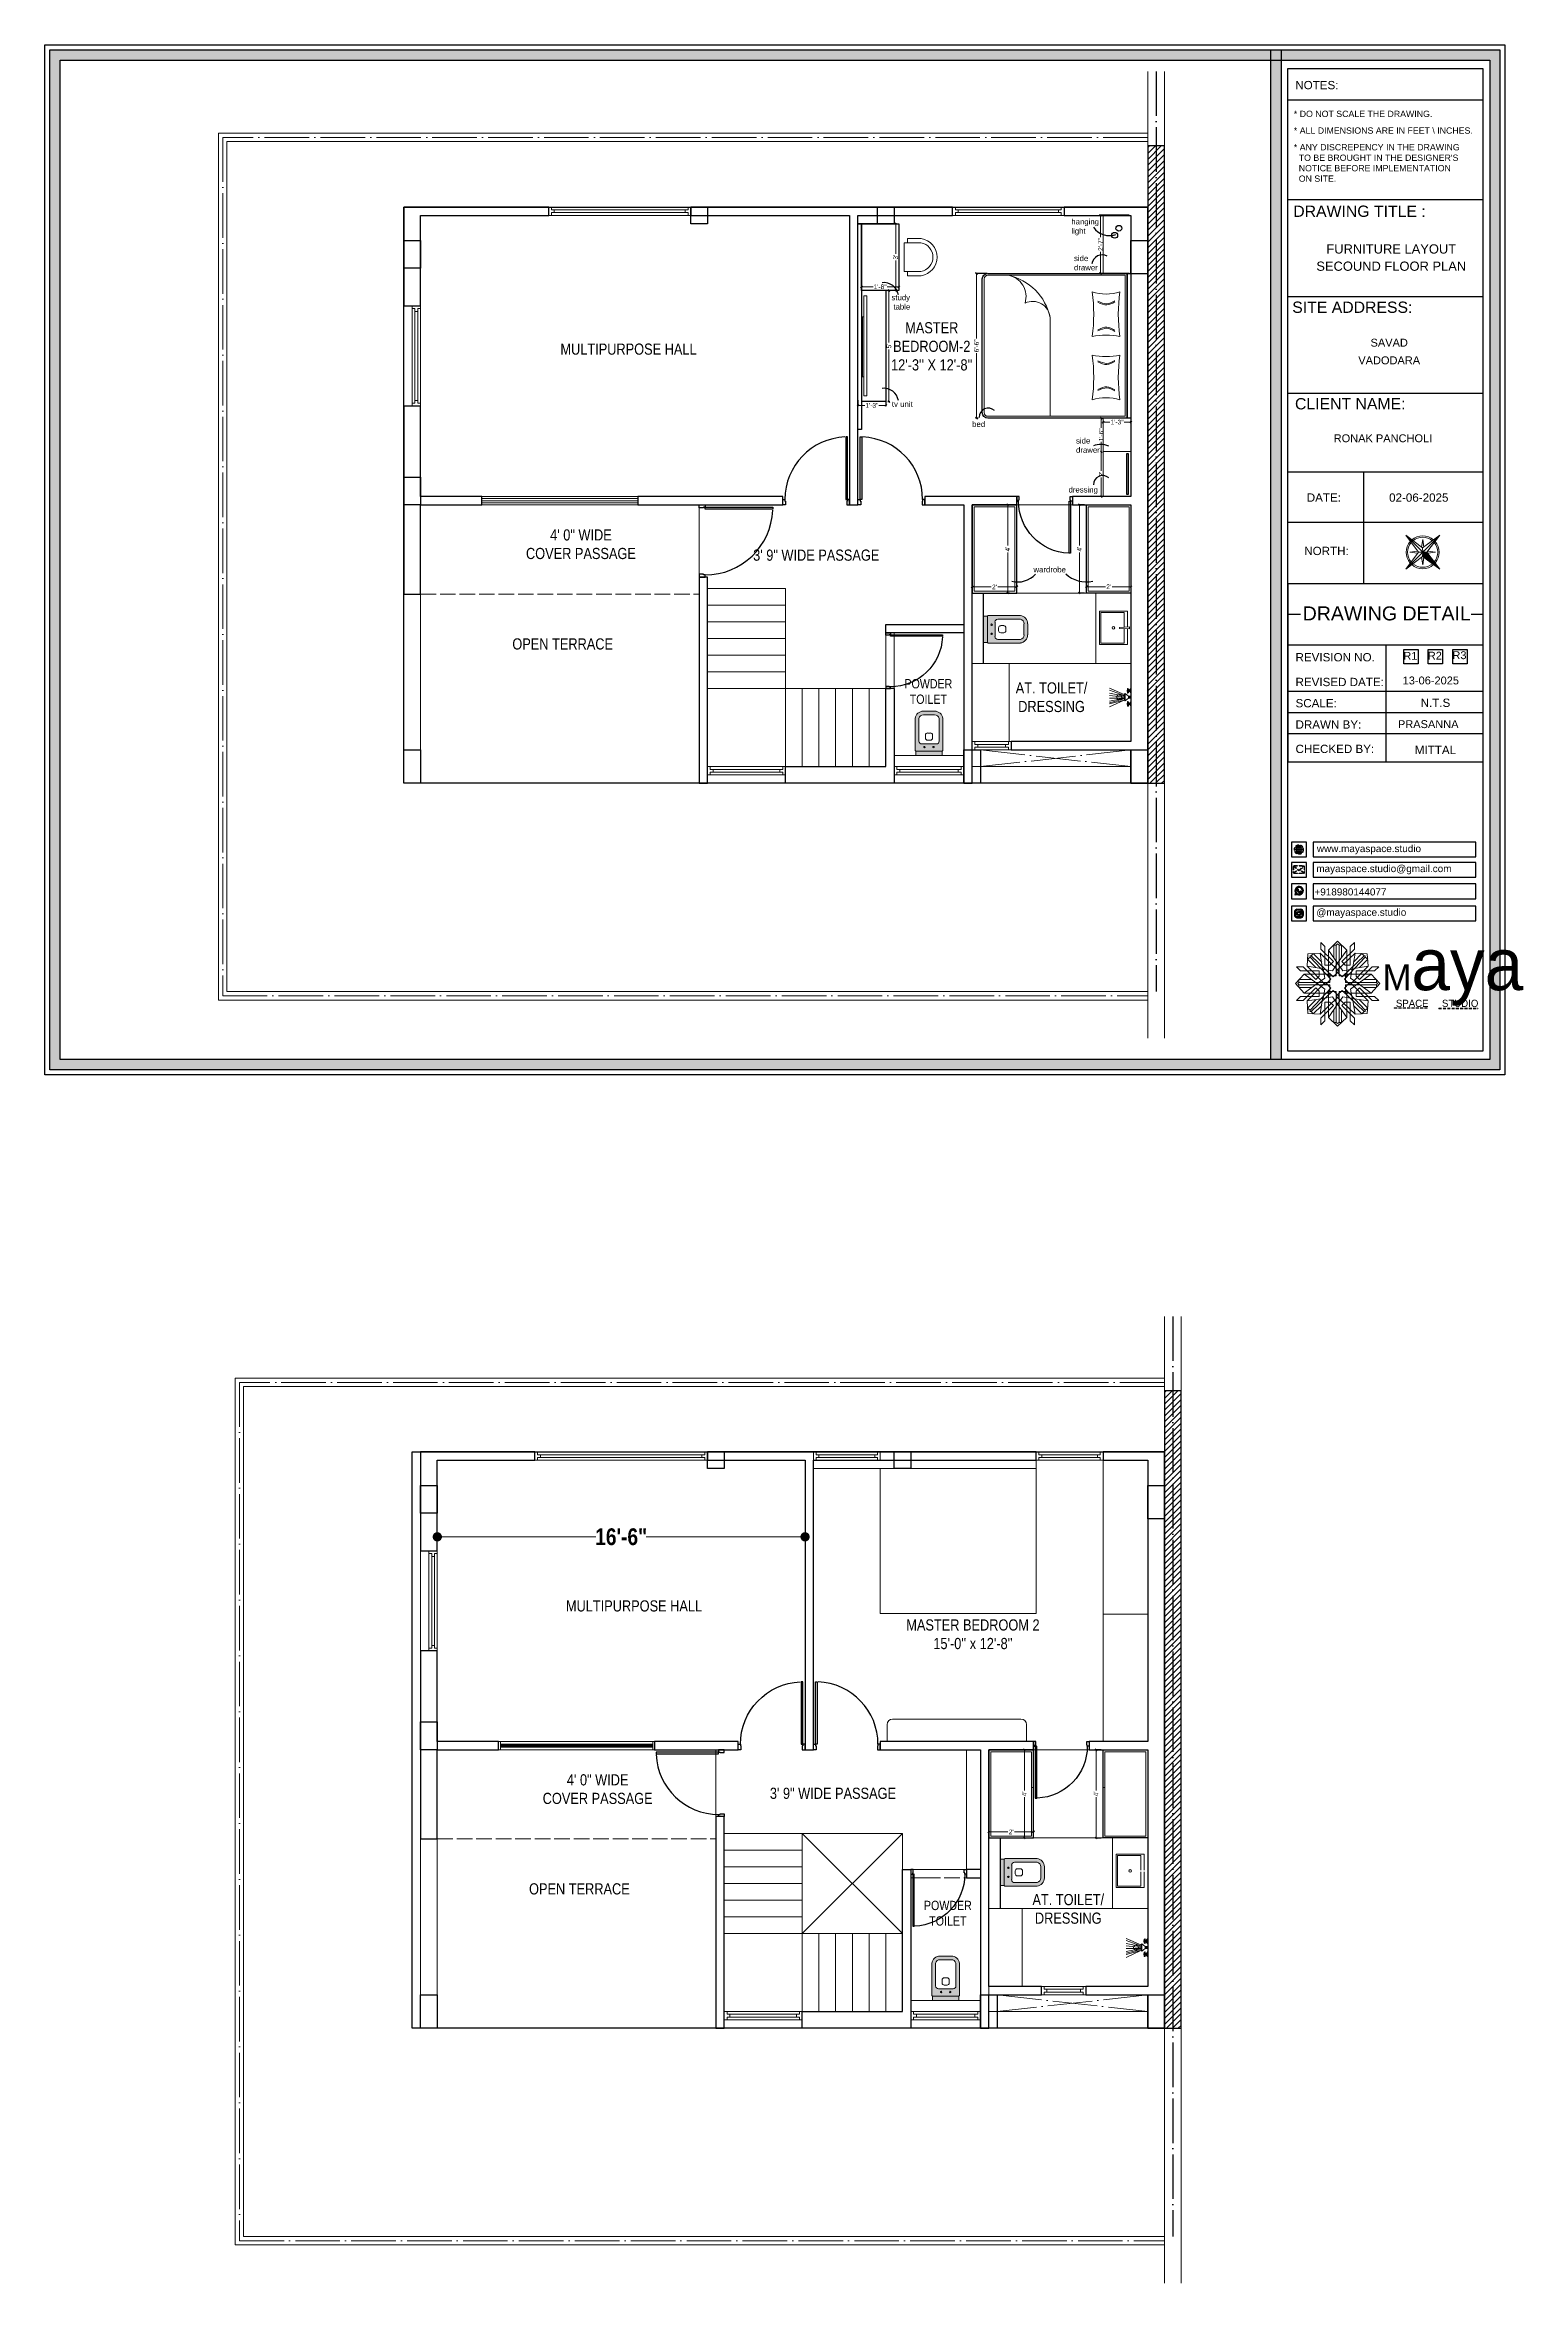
# Model space of a CAD drawing. Header units: millimetres. Extents: x 56222 to 3066687, y -650199 to -121287.
# Drawn here: x 156280 to 157076, y -179941 to -178735 of the extents above; entities that cross this region are included whole.
import ezdxf
from ezdxf.enums import TextEntityAlignment as Align

# ---------------------------------------------------------------- set-up
doc = ezdxf.new("R2010")
doc.units = ezdxf.units.MM
doc.header["$MEASUREMENT"] = 0
doc.header["$PDMODE"] = 35
for name, pattern in [('ACAD_ISO02W100', [15, 12, -3]), ('ACAD_ISO04W100', [30, 24, -3, 0, -3]), ('DASHEDX2', [1.5, 1, -0.5])]:
    doc.linetypes.add(name, pattern=pattern)
doc.layers.get('Defpoints').update_dxf_attribs({"color": 220})
doc.layers.add('AR DOOR', color=40, linetype='Continuous')
doc.layers.add('AR ELE-5', color=134, linetype='Continuous')
for name, color, linetype, lineweight in [('COLUMN', 1, 'Continuous', 30), ('dim05', 1, 'Continuous', 13), ('Dimension', 10, 'DASHEDX2', 20), ('ELEVATION ( SPIRAL STAIR )', 250, 'Continuous', 9), ('FIRST FLOOR', 7, 'Continuous', 9), ('FIRST FLOOR ( DW_RAIL )', 7, 'Continuous', 9), ('FIRST FLOOR ( TEXT )', 7, 'Continuous', 9), ('FIRST FLOOR_( STAIR )', 251, 'Continuous', 9), ('FURNITURE', 32, 'Continuous', 9), ('GROUND FLOOR', 7, 'Continuous', 9), ('GROUND FLOOR  ( HATCH )', 251, 'Continuous', 9), ('GROUND FLOOR  ( PLINE )', 251, 'Continuous', 30), ('GROUND FLOOR ( DW_RAIL )', 7, 'Continuous', 9), ('Labelling', 1, 'Continuous', 25), ('NAME PLATE', 7, 'Continuous', 25), ('SECOND FLOOR', 7, 'Continuous', 9), ('SECOND FLOOR  ( PLINE )', 251, 'Continuous', 30), ('SECOND FLOOR ( DW_RAIL )', 7, 'Continuous', 9), ('SECOND FLOOR ( PLine )', 7, 'Continuous', 30), ('SECOND FLOOR ( TEXT )', 7, 'Continuous', 9), ('title block', 7, 'Continuous', 9), ('UTILITY', 48, 'Continuous', 9), ('wall', 7, 'Continuous', 30), ('X_PLOT', 1, 'Continuous', 9), ('XX~SLAB ( BEAM )~ ( DIM )', 7, 'Continuous', 9)]:
    doc.layers.add(name, color=color, linetype=linetype, lineweight=lineweight)
doc.layers.add('XX~SLAB ( PLINE )', color=251, linetype='Continuous', plot=False)
doc.styles.add('Arial', font='arial.ttf')
doc.styles.add("Cn_BT_0'-0", font='swissc.ttf')
doc.styles.add('Cn_BT_9 ( BOLD )', font='swisscb.ttf', dxfattribs={"height": 9})
doc.styles.add('KATHA', font='swissc.ttf')
doc.styles.get("Standard").update_dxf_attribs({"font": 'arial.ttf', "height": 6})
doc.styles.add('style4', font='ARIALN.TTF')
doc.dimstyles.new('Cn_BT_9 ( BOLD )', dxfattribs={"dimtxt": 9, "dimasz": 5, "dimexe": 1.5, "dimexo": 0, "dimgap": 0.09, "dimtad": 0, "dimzin": 3, "dimdsep": 46, "dimlunit": 4, "dimtxsty": 'Cn_BT_9 ( BOLD )', "dimblk": 'DOT', "dimcen": 0.09, "dimdle": 1.5, "dimclrd": 251, "dimclre": 251, "dimclrt": 5, "dimadec": 0, "dimazin": 0, "dimtfac": 0.75, "dimtofl": 0, "dimtmove": 0, "dimatfit": 3, "dimfxl": 0, "dimtolj": 1, "dimtzin": 0, "dimlwd": 15, "dimlwe": 15, "dimarcsym": 0})
doc.dimstyles.new('ISO-25', dxfattribs={"dimtxt": 2.5, "dimasz": 1, "dimexe": 0.5, "dimexo": 1, "dimtad": 0, "dimdec": 1, "dimlunit": 4, "dimtxsty": 'Standard', "dimblk": 'OBLIQUE', "dimcen": 2.5, "dimclrd": 1, "dimclre": 1, "dimclrt": 5, "dimadec": 0, "dimazin": 0, "dimtfac": 1, "dimtdec": 1, "dimtmove": 0, "dimatfit": 3, "dimfxl": 1, "dimlwd": -1, "dimarcsym": 0})

msp = doc.modelspace()

# ---------------------------------------------------------------- texts
at = {"layer": 'FIRST FLOOR ( TEXT )', "insert": (156757.7178, -178897.5076), "char_height": 6, "attachment_point": 5, "style": 'KATHA'}
msp.add_mtext("MASTER \\PBEDROOM-2\\P12'-3'' X 12'-8''", dxfattribs=at)
at = {"layer": 'Labelling', "color": 1, "char_height": 3, "width": 33.454272, "attachment_point": 5, "style": 'style4'}
for s, insert in [('\\A1;\\pxql;{\\fArial|b0|i0|c0|p34;hanging \\Plight}', (156849.5939, -178833.2624, -0.0704)), ('\\A1;\\pxql;{\\fArial|b0|i0|c0|p34;side \\Pdrawer}', (156851.0456, -178852.5814, -0.0704)), ('\\A1;{\\fArial|b0|i0|c0|p34;study\\P table}', (156741.0307, -178873.6854)), ('\\A1;{\\fArial|b0|i0|c0|p34;tv unit}', (156741.8406, -178928.6109)), ('\\A1;\\pxql;{\\fArial|b0|i0|c0|p34;bed}', (156796.2167, -178939.4411)), ('\\A1;\\pxql;{\\fArial|b0|i0|c0|p34;side \\Pdrawer}', (156852.1346, -178950.8683, -0.0704)), ('\\A1;\\pxql;{\\fArial|b0|i0|c0|p34;\\Pdressing}', (156848.0857, -178972.6875, -0.0704)), ('\\A1;\\pxql;{\\fArial|b0|i0|c0|p34;wardrobe}', (156829.2215, -179017.7827))]:
    msp.add_mtext(s, dxfattribs=dict(at, insert=insert))
at = {"layer": 'NAME PLATE', "style": 'Arial'}
for s, height, p in [('FURNITURE LAYOUT', 4.972924, (157005.1242, -178847.4966, 0.1256)), ('SECOUND FLOOR PLAN', 4.972924, (157005.1242, -178856.7792, 0.1256)), ('VADODARA', 4.24568, (157004.022, -178907.1582, 0.1256)), (' SAVAD ', 4.24568, (157004.022, -178897.6267, 0.1256)), ('RONAK PANCHOLI    ', 4.245682, (157003.96, -178949.1394, 0.1256)), ('13-06-2025', 4.24568, (157026.4313, -179079.6219, 0.1256)), ('PRASANNA', 4.24568, (157025.0452, -179103.1603, 0.1256))]:
    msp.add_text(s, height=height, dxfattribs=at).set_placement(p, align=Align.CENTER)
at = {"layer": 'NAME PLATE', "char_height": 4.24568, "width": 5.841591, "attachment_point": 2, "style": 'Arial'}
for s, insert in [('R1', (157015.4449, -179062.1271, 0.1256)), ('R2', (157028.5928, -179062.0337, 0.1256)), ('R3', (157041.8674, -179061.7745, 0.1256))]:
    msp.add_mtext(s, dxfattribs=dict(at, insert=insert))
at = {"layer": 'SECOND FLOOR ( TEXT )', "attachment_point": 5}
for s, insert, char_height, style in [('MULTIPURPOSE HALL', (156594.4474, -178899.0222), 6, 'KATHA'), ('4\' 0" WIDE \\PCOVER PASSAGE', (156568.839, -179004.1292), 6, 'KATHA'), ('3\' 9" WIDE PASSAGE', (156695.5215, -179010.022), 6, 'KATHA'), ('OPEN TERRACE', (156559.0027, -179057.8653), 6, 'KATHA'), ('POWDER\\PTOILET', (156755.8977, -179083.4715), 5, "Cn_BT_0'-0"), ('AT. TOILET/\\PDRESSING', (156822.2152, -179086.5621), 6, 'KATHA'), ('MULTIPURPOSE HALL', (156597.4062, -179576.1676), 6, 'KATHA'), ("MASTER BEDROOM 2\\P15'-0'' x 12'-8''", (156779.8943, -179591.4198), 6, 'KATHA'), ('4\' 0" WIDE \\PCOVER PASSAGE', (156577.839, -179674.8657), 6, 'KATHA'), ('3\' 9" WIDE PASSAGE', (156704.5215, -179677.1227), 6, 'KATHA'), ('OPEN TERRACE', (156568.0027, -179728.6018), 6, 'KATHA'), ('POWDER\\PTOILET', (156766.3966, -179741.7071), 5, "Cn_BT_0'-0"), ('AT. TOILET/\\PDRESSING', (156831.2151, -179739.3842), 6, 'KATHA')]:
    msp.add_mtext(s, dxfattribs=dict(at, insert=insert, char_height=char_height, style=style))

# ---------------------------------------------------------------- blocks, each defined once
blk = doc.blocks.new('*U256')
for points in [[(-1160, 0), (-1120, 0), (-1120, 30), (-1110, 30), (-1110, 100), (-1160, 100)], [(0, 0), (0, -1120), (-30, -1120), (-30, 0)], [(40, 0), (0, 0), (0, 30), (-10, 30), (-10, 100), (40, 100)]]:
    blk.add_lwpolyline(points, close=True)
at = {"layer": 'AR ELE-5', "linetype": 'ByBlock', "ltscale": 15}
blk.add_arc((2, 1), 1122, 180.0347, 267.627, dxfattribs=at)
blk = doc.blocks.new('*U266')
for points in [[(-40, 0), (0, 0), (0, 30), (10, 30), (10, 100), (-40, 100)], [(0, 0), (0, -1120), (30, -1120), (30, 0)], [(1160, 0), (1120, 0), (1120, 30), (1110, 30), (1110, 100), (1160, 100)]]:
    blk.add_lwpolyline(points, close=True)
at = {"layer": 'AR ELE-5', "linetype": 'ByBlock', "ltscale": 15}
blk.add_arc((-2, 1), 1122, 272.373, 359.9653, dxfattribs=at)
blk = doc.blocks.new('A$C3EC62B37')
at = {"layer": 'FURNITURE', "lineweight": 30, "ltscale": 0.25, "true_color": 0xffffff}
h = blk.add_hatch(color=7, dxfattribs=at)
h.dxf.hatch_style = 1
h.paths.add_polyline_path([(-12.2, 0), (-12.2, 2.3), (-26.3, 2.3), (-26.3, 0)])
h.paths.add_polyline_path([(-26.3, 2.3), (-12.2, 2.3, 0.414214), (-11.8, 2.7), (-11.8, 20, 0.388639), (-16.2, 23.9), (-22.4, 23.9, 0.379499), (-26.7, 20), (-26.7, 2.7, 0.414214)])
h.paths.add_polyline_path([(-15.3, 6.3), (-23.1, 6.3, -0.414214), (-24.7, 7.8), (-24.7, 20, -0.349567), (-22.4, 21.9), (-16.2, 21.9, -0.364948), (-13.8, 20), (-13.8, 7.8, -0.414214)], flags=16)
h.paths.add_polyline_path([(-18.5, 8.2), (-20, 8.2, -0.414214), (-21.2, 9.4), (-21.2, 11, -0.414214), (-20, 12.1), (-18.5, 12.1, -0.414214), (-17.3, 11), (-17.3, 9.4, -0.414214)], flags=0)
h.paths.add_polyline_path([(-22.1, 4.5, -1), (-21.3, 4.5, -1)], flags=16)
at = {"layer": 'FURNITURE', "color": 0, "linetype": 'ByBlock', "lineweight": -2}
for p, q in [((-26.7, 2.7), (-26.7, 20)), ((-24.7, 7.8), (-24.7, 20)), ((-22.2, 23.9), (-16.2, 23.9)), ((-22.2, 21.9), (-16.2, 21.9)), ((-20, 12.1), (-18.5, 12.1)), ((-13.8, 7.8), (-13.8, 20)), ((-11.8, 2.7), (-11.8, 20)), ((-26.3, 2.3), (-12.2, 2.3)), ((-26.3, 2.3), (-26.3, 0)), ((-26.3, 0), (-12.2, 0)), ((-26.3, 0), (-12.2, 0)), ((-23.1, 6.3), (-15.3, 6.3)), ((-21.2, 9.4), (-21.2, 11)), ((-20, 8.2), (-18.5, 8.2)), ((-17.3, 9.4), (-17.3, 11)), ((-12.2, 2.3), (-12.2, 0))]:
    blk.add_line(p, q, dxfattribs=at)
for centre in [(-21.7, 4.5), (-16.8, 4.5)]:
    blk.add_circle(centre, 0.391, dxfattribs=at)
for centre, radius, start, end in [((-22.3, 19.5), 4.37, 89.0873, 174.0395), ((-22.3, 19.5), 2.44, 88.437, 168.6348), ((-20, 11), 1.17, 90, 180), ((-18.5, 11), 1.17, 0, 90), ((-16.2, 19.5), 4.37, 5.9605, 90.9127), ((-16.2, 19.5), 2.44, 11.3652, 91.563), ((-26.3, 2.7), 0.391, 180, 270), ((-23.1, 7.8), 1.57, 180, 270), ((-20, 9.4), 1.17, 180, 270), ((-18.5, 9.4), 1.17, 270, 0), ((-15.3, 7.8), 1.57, 270, 0), ((-12.2, 2.7), 0.391, 270, 0)]:
    blk.add_arc(centre, radius, start, end, dxfattribs=at)
blk = doc.blocks.new('A$C07311617')
at = {"layer": 'UTILITY'}
h = blk.add_hatch(color=7, dxfattribs=at)
h.paths.add_polyline_path([(-3.1, 2), (-3.1, 0), (-3.7, 0), (-3.7, 0.5), (-3.7, 1.4)])
h.paths.add_polyline_path([(-3.1, 0), (-3.1, -0.5), (-3.1, -2), (-3.7, -1.6), (-3.7, -0.5), (-3.7, 0)])
h = blk.add_hatch(color=7, dxfattribs=at)
h.paths.add_polyline_path([(0, 0.5), (0, 0), (-1.3, 0), (-1.3, 0.5)])
h.paths.add_polyline_path([(0, 0), (0, -0.5), (-1.3, -0.5), (-1.3, 0)])
at = {"layer": 'UTILITY', "color": 7}
for p, q in [((-3.7, 1.4), (-11.5, 4.9)), ((-3.7, 0.9), (-11.5, 3.7)), ((-3.7, 0.5), (-11.5, 2.2)), ((-3.7, 0), (-11.5, 0.9)), ((-3.1, 2), (-3.7, 1.4)), ((-3.1, -0.5), (-3.1, 2)), ((-1.3, 0.5), (-3.1, 2)), ((-3.1, 0.5), (-3.1, 1.4)), ((-1.7, 3.8), (-1.7, 4.1)), ((-1.7, 3), (-1.7, 2.7)), ((-1.5, 3.8), (-1.5, 4.1)), ((-1.5, 3), (-1.5, 2.7)), ((-1.3, -0.5), (-1.3, 0.5)), ((-1.3, 0.5), (0, 0.5)), ((-0.8, 3.9), (-0.8, 2.9)), ((-0.3, 2.4), (-0.3, 4.3)), ((0, -0.5), (0, 0.5)), ((-3.7, -0.5), (-11.6, -2.1)), ((-3.7, -0.5), (-11.6, -0.6)), ((-3.7, -1), (-11.5, -3)), ((-3.7, -1.6), (-11.5, -5.3)), ((-3.7, -1.6), (-11.5, -3.7)), ((-3.7, -1.6), (-3.1, -2)), ((-3.1, -0.5), (-3.1, -2)), ((-1.3, -0.5), (-3.1, -2)), ((-1.7, -3.2), (-1.7, -3)), ((-1.7, -4), (-1.7, -4.3)), ((-1.5, -3.2), (-1.5, -3)), ((-1.5, -4), (-1.5, -4.3)), ((-1.3, -0.5), (0, -0.5)), ((-0.8, -4.1), (-0.8, -3.1)), ((-0.3, -2.7), (-0.3, -4.6))]:
    blk.add_line(p, q, dxfattribs=at)
for points in [[(-1.3, 0.5), (-3.1, 2)], [(-3.1, -2), (-1.3, -0.5)]]:
    blk.add_lwpolyline(points, dxfattribs=at)
for points in [[(-1.1, 3), (-2.1, 3), (-2.1, 3.8), (-1.1, 3.8)], [(-1.1, -3.2), (-2.1, -3.2), (-2.1, -4), (-1.1, -4)]]:
    blk.add_lwpolyline(points, close=True, dxfattribs=at)
for centre, radius in [((-6.3, 0), 1.33), ((-1.6, 4.3), 0.298), ((-1.6, 3.4), 0.298), ((-1.6, 2.5), 0.298), ((-1.6, -2.7), 0.298), ((-1.6, -3.6), 0.298), ((-1.6, -4.6), 0.298)]:
    blk.add_circle(centre, radius, dxfattribs=at)
for centre, start, end in [((-1.5, 5.3), 285.2551, 344.7449), ((-1.5, 1.5), 15.2551, 74.7449), ((-1.5, -1.8), 285.2551, 344.7449), ((-1.5, -5.5), 15.2551, 74.7449)]:
    blk.add_arc(centre, 1.52, start, end, dxfattribs=at)
blk = doc.blocks.new('_Oblique')
at = {"layer": 'wall', "color": 0, "lineweight": -2}
blk.add_line((-0.5, -0.5), (0.5, 0.5), dxfattribs=at)
blk = doc.blocks.new('*D334')
at = {"layer": 'Defpoints', "color": 0, "transparency": 16777216}
for p in [(156841, -178982.9), (156837.2, -179030.4), (156841, -179030.4)]:
    blk.add_point(p, dxfattribs=at)
at = {"layer": 'dim05', "color": 1, "linetype": 'Continuous', "lineweight": -2, "transparency": 16777216}
for p, q in [((156840, -178982.9), (156836.7, -178982.9)), ((156840, -179030.4), (156836.7, -179030.4))]:
    blk.add_line(p, q, dxfattribs=at)
at = {"layer": 'dim05', "color": 1, "linetype": 'Continuous', "transparency": 16777216}
for p, q in [((156837.2, -178982.9), (156837.2, -179004.8)), ((156837.2, -179030.4), (156837.2, -179008.5))]:
    blk.add_line(p, q, dxfattribs=at)
at = {"layer": 'dim05', "color": 1, "transparency": 16777216}
for p, rotation in [((156837.2, -178982.9), 90), ((156837.2, -179030.4), 270)]:
    blk.add_blockref('_Oblique', p, dxfattribs=dict(at, rotation=rotation))
at = {"layer": 'dim05', "color": 5, "lineweight": 25, "transparency": 16777216, "insert": (156837.2, -179006.7), "char_height": 2.5, "attachment_point": 5, "rotation": 90, "style": 'Arial'}
blk.add_mtext("4'", dxfattribs=at)
blk = doc.blocks.new('*D335')
at = {"layer": 'Defpoints', "color": 0, "transparency": 16777216}
for p in [(156800.5, -178982.9), (156798.6, -179030.4), (156800.5, -179030.4)]:
    blk.add_point(p, dxfattribs=at)
at = {"layer": 'dim05', "color": 1, "linetype": 'Continuous', "lineweight": -2, "transparency": 16777216}
for p, q in [((156799.5, -178982.9), (156798.1, -178982.9)), ((156799.5, -179030.4), (156798.1, -179030.4))]:
    blk.add_line(p, q, dxfattribs=at)
at = {"layer": 'dim05', "color": 1, "linetype": 'Continuous', "transparency": 16777216}
for p, q in [((156798.6, -178982.9), (156798.6, -179004.8)), ((156798.6, -179030.4), (156798.6, -179008.5))]:
    blk.add_line(p, q, dxfattribs=at)
at = {"layer": 'dim05', "color": 1, "transparency": 16777216}
for p, rotation in [((156798.6, -178982.9), 90), ((156798.6, -179030.4), 270)]:
    blk.add_blockref('_Oblique', p, dxfattribs=dict(at, rotation=rotation))
at = {"layer": 'dim05', "color": 5, "lineweight": 25, "transparency": 16777216, "insert": (156798.6, -179006.7), "char_height": 2.5, "attachment_point": 5, "rotation": 90, "style": 'Arial'}
blk.add_mtext("4'", dxfattribs=at)
blk = doc.blocks.new('*D336')
at = {"layer": 'Defpoints', "color": 0, "transparency": 16777216}
for p in [(156779.5, -179027.1), (156803.5, -179027.1), (156803.5, -179027.1)]:
    blk.add_point(p, dxfattribs=at)
at = {"layer": 'dim05', "color": 1, "linetype": 'Continuous', "lineweight": -2, "transparency": 16777216}
for p, q in [((156779.5, -179026.1), (156779.5, -179026.6)), ((156803.5, -179026.1), (156803.5, -179026.6))]:
    blk.add_line(p, q, dxfattribs=at)
at = {"layer": 'dim05', "color": 1, "linetype": 'Continuous', "transparency": 16777216}
for p, q in [((156779.5, -179027.1), (156789.7, -179027.1)), ((156803.5, -179027.1), (156793.3, -179027.1))]:
    blk.add_line(p, q, dxfattribs=at)
at = {"layer": 'dim05', "color": 1, "transparency": 16777216, "rotation": 180}
blk.add_blockref('_Oblique', (156779.5, -179027.1), dxfattribs=at)
at = {"layer": 'dim05', "color": 1, "transparency": 16777216}
blk.add_blockref('_Oblique', (156803.5, -179027.1), dxfattribs=at)
at = {"layer": 'dim05', "color": 5, "lineweight": 25, "transparency": 16777216, "insert": (156791.5, -179027.1), "char_height": 2.5, "attachment_point": 5, "style": 'Arial'}
blk.add_mtext("2'", dxfattribs=at)
blk = doc.blocks.new('*D337')
at = {"layer": 'Defpoints', "color": 0, "transparency": 16777216}
for p in [(156841, -179027.1), (156865, -179027), (156865, -179027.1)]:
    blk.add_point(p, dxfattribs=at)
at = {"layer": 'dim05', "color": 1, "linetype": 'Continuous', "lineweight": -2, "transparency": 16777216}
for p, q in [((156841, -179026.1), (156841, -179026.5)), ((156865, -179026.1), (156865, -179026.5))]:
    blk.add_line(p, q, dxfattribs=at)
at = {"layer": 'dim05', "color": 1, "linetype": 'Continuous', "transparency": 16777216}
for p, q in [((156841, -179027), (156851.2, -179027)), ((156865, -179027), (156854.8, -179027))]:
    blk.add_line(p, q, dxfattribs=at)
at = {"layer": 'dim05', "color": 1, "transparency": 16777216, "rotation": 180}
blk.add_blockref('_Oblique', (156841, -179027), dxfattribs=at)
at = {"layer": 'dim05', "color": 1, "transparency": 16777216}
blk.add_blockref('_Oblique', (156865, -179027), dxfattribs=at)
at = {"layer": 'dim05', "color": 5, "lineweight": 25, "transparency": 16777216, "insert": (156853, -179027), "char_height": 2.5, "attachment_point": 5, "style": 'Arial'}
blk.add_mtext("2'", dxfattribs=at)
blk = doc.blocks.new('*D338')
at = {"layer": 'Defpoints', "color": 0, "transparency": 16777216}
for p in [(156788.5, -178858.2), (156781.8, -178936.2), (156783.8, -178936.2)]:
    blk.add_point(p, dxfattribs=at)
at = {"layer": 'dim05', "color": 1, "linetype": 'Continuous', "lineweight": -2, "transparency": 16777216}
for p, q in [((156787.5, -178858.2), (156781.3, -178858.2)), ((156782.8, -178936.2), (156781.3, -178936.2))]:
    blk.add_line(p, q, dxfattribs=at)
at = {"layer": 'dim05', "color": 1, "linetype": 'Continuous', "transparency": 16777216}
for p, q in [((156781.8, -178858.2), (156781.8, -178893.2)), ((156781.8, -178936.2), (156781.8, -178901.1))]:
    blk.add_line(p, q, dxfattribs=at)
at = {"layer": 'dim05', "color": 1, "transparency": 16777216}
for p, rotation in [((156781.8, -178858.2), 90), ((156781.8, -178936.2), 270)]:
    blk.add_blockref('_Oblique', p, dxfattribs=dict(at, rotation=rotation))
at = {"layer": 'dim05', "color": 5, "lineweight": 25, "transparency": 16777216, "insert": (156781.8, -178897.2), "char_height": 2.5, "attachment_point": 5, "rotation": 90, "style": 'Arial'}
blk.add_mtext('6\'-6"', dxfattribs=at)
blk = doc.blocks.new('*U268')
for points in [[(0, 0), (0, 1120), (30, 1120), (30, 0)], [(-40, 0), (0, 0), (0, -30), (10, -30), (10, -100), (-40, -100)], [(1160, 0), (1120, 0), (1120, -30), (1110, -30), (1110, -100), (1160, -100)]]:
    blk.add_lwpolyline(points, close=True)
at = {"layer": 'AR ELE-5', "linetype": 'ByBlock', "ltscale": 15}
blk.add_arc((-2, -1), 1122, 0.0347, 87.627, dxfattribs=at)
blk = doc.blocks.new('*D339')
at = {"layer": 'Defpoints', "color": 0, "transparency": 16777216}
for p in [(156733, -178867.4), (156734.7, -178867.4), (156733, -178927.2)]:
    blk.add_point(p, dxfattribs=at)
at = {"layer": 'dim05', "color": 1, "linetype": 'Continuous', "lineweight": -2, "transparency": 16777216}
for p, q in [((156734, -178867.4), (156735.2, -178867.4)), ((156734, -178927.2), (156735.2, -178927.2))]:
    blk.add_line(p, q, dxfattribs=at)
at = {"layer": 'dim05', "color": 1, "linetype": 'Continuous', "transparency": 16777216}
for p, q in [((156734.7, -178867.4), (156734.7, -178895.5)), ((156734.7, -178927.2), (156734.7, -178899.1))]:
    blk.add_line(p, q, dxfattribs=at)
at = {"layer": 'dim05', "color": 1, "transparency": 16777216}
for p, rotation in [((156734.7, -178867.4), 90), ((156734.7, -178927.2), 270)]:
    blk.add_blockref('_Oblique', p, dxfattribs=dict(at, rotation=rotation))
at = {"layer": 'dim05', "color": 5, "lineweight": 25, "transparency": 16777216, "insert": (156734.7, -178897.3), "char_height": 2.5, "attachment_point": 5, "rotation": 90, "style": 'Arial'}
blk.add_mtext("5'", dxfattribs=at)
blk = doc.blocks.new('*D340')
at = {"layer": 'Defpoints', "color": 0, "transparency": 16777216}
for p in [(156718, -178925.5), (156733, -178925.5), (156718, -178929.3)]:
    blk.add_point(p, dxfattribs=at)
at = {"layer": 'dim05', "color": 1, "linetype": 'Continuous', "lineweight": -2, "transparency": 16777216}
for p, q in [((156718, -178926.5), (156718, -178929.8)), ((156733, -178926.5), (156733, -178929.8))]:
    blk.add_line(p, q, dxfattribs=at)
at = {"layer": 'dim05', "color": 1, "linetype": 'Continuous', "transparency": 16777216}
for p, q in [((156718, -178929.3), (156721.6, -178929.3)), ((156733, -178929.3), (156729.3, -178929.3))]:
    blk.add_line(p, q, dxfattribs=at)
at = {"layer": 'dim05', "color": 1, "transparency": 16777216, "rotation": 180}
blk.add_blockref('_Oblique', (156718, -178929.3), dxfattribs=at)
at = {"layer": 'dim05', "color": 1, "transparency": 16777216}
blk.add_blockref('_Oblique', (156733, -178929.3), dxfattribs=at)
at = {"layer": 'dim05', "color": 5, "lineweight": 25, "transparency": 16777216, "insert": (156725.5, -178929.3), "char_height": 2.5, "attachment_point": 5, "style": 'Arial'}
blk.add_mtext('1\'-3"', dxfattribs=at)
blk = doc.blocks.new('*D341')
at = {"layer": 'Defpoints', "color": 0, "transparency": 16777216}
for p in [(156865, -178826.9), (156848.6, -178858.2), (156865, -178858.2)]:
    blk.add_point(p, dxfattribs=at)
at = {"layer": 'dim05', "color": 1, "linetype": 'Continuous', "lineweight": -2, "transparency": 16777216}
for p, q in [((156864, -178826.9), (156848.1, -178826.9)), ((156864, -178858.2), (156848.1, -178858.2))]:
    blk.add_line(p, q, dxfattribs=at)
at = {"layer": 'dim05', "color": 1, "linetype": 'Continuous', "transparency": 16777216}
for p, q in [((156848.6, -178826.9), (156848.6, -178838.6)), ((156848.6, -178858.2), (156848.6, -178846.5))]:
    blk.add_line(p, q, dxfattribs=at)
at = {"layer": 'dim05', "color": 1, "transparency": 16777216}
for p, rotation in [((156848.6, -178826.9), 90), ((156848.6, -178858.2), 270)]:
    blk.add_blockref('_Oblique', p, dxfattribs=dict(at, rotation=rotation))
at = {"layer": 'dim05', "color": 5, "lineweight": 25, "transparency": 16777216, "insert": (156848.6, -178842.6), "char_height": 2.5, "attachment_point": 5, "rotation": 90, "style": 'Arial'}
blk.add_mtext('2\'-7"', dxfattribs=at)
blk = doc.blocks.new('*D342')
at = {"layer": 'Defpoints', "color": 0, "transparency": 16777216}
for p in [(156849, -178936.2), (156850, -178936.2), (156850, -178954.2)]:
    blk.add_point(p, dxfattribs=at)
at = {"layer": 'dim05', "color": 1, "linetype": 'Continuous', "lineweight": -2, "transparency": 16777216}
for p, q in [((156849, -178936.2), (156848.5, -178936.2)), ((156849, -178954.2), (156848.5, -178954.2))]:
    blk.add_line(p, q, dxfattribs=at)
at = {"layer": 'dim05', "color": 1, "linetype": 'Continuous', "transparency": 16777216}
for p, q in [((156849, -178936.2), (156849, -178941.4)), ((156849, -178954.2), (156849, -178949))]:
    blk.add_line(p, q, dxfattribs=at)
at = {"layer": 'dim05', "color": 1, "transparency": 16777216}
for p, rotation in [((156849, -178936.2), 90), ((156849, -178954.2), 270)]:
    blk.add_blockref('_Oblique', p, dxfattribs=dict(at, rotation=rotation))
at = {"layer": 'dim05', "color": 5, "lineweight": 25, "transparency": 16777216, "insert": (156849, -178945.2), "char_height": 2.5, "attachment_point": 5, "rotation": 90, "style": 'Arial'}
blk.add_mtext('1\'-6"', dxfattribs=at)
blk = doc.blocks.new('*D343')
at = {"layer": 'Defpoints', "color": 0, "transparency": 16777216}
for p in [(156738, -178831.4), (156738, -178867.4), (156738.3, -178867.4)]:
    blk.add_point(p, dxfattribs=at)
at = {"layer": 'dim05', "color": 1, "linetype": 'Continuous', "transparency": 16777216}
for p, q in [((156738.3, -178831.4), (156738.3, -178847.6)), ((156738.3, -178867.4), (156738.3, -178851.2))]:
    blk.add_line(p, q, dxfattribs=at)
at = {"layer": 'dim05', "color": 1, "linetype": 'Continuous', "lineweight": -2, "transparency": 16777216}
for p, q in [((156739, -178831.4), (156738.8, -178831.4)), ((156739, -178867.4), (156738.8, -178867.4))]:
    blk.add_line(p, q, dxfattribs=at)
at = {"layer": 'dim05', "color": 1, "transparency": 16777216}
for p, rotation in [((156738.3, -178831.4), 90), ((156738.3, -178867.4), 270)]:
    blk.add_blockref('_Oblique', p, dxfattribs=dict(at, rotation=rotation))
at = {"layer": 'dim05', "color": 5, "lineweight": 25, "transparency": 16777216, "insert": (156738.3, -178849.4), "char_height": 2.5, "attachment_point": 5, "rotation": 90, "style": 'Arial'}
blk.add_mtext("3'", dxfattribs=at)
blk = doc.blocks.new('*D344')
at = {"layer": 'Defpoints', "color": 0, "transparency": 16777216}
for p in [(156719.9, -178865.6), (156740, -178865.4), (156740, -178865.8)]:
    blk.add_point(p, dxfattribs=at)
at = {"layer": 'dim05', "color": 1, "linetype": 'Continuous', "lineweight": -2, "transparency": 16777216}
for p, q in [((156719.9, -178864.6), (156719.9, -178864.9)), ((156740, -178864.8), (156740, -178864.9))]:
    blk.add_line(p, q, dxfattribs=at)
at = {"layer": 'dim05', "color": 1, "linetype": 'Continuous', "transparency": 16777216}
for p, q in [((156719.9, -178865.4), (156726.1, -178865.4)), ((156740, -178865.4), (156733.8, -178865.4))]:
    blk.add_line(p, q, dxfattribs=at)
at = {"layer": 'dim05', "color": 1, "transparency": 16777216, "rotation": 180}
blk.add_blockref('_Oblique', (156719.9, -178865.4), dxfattribs=at)
at = {"layer": 'dim05', "color": 1, "transparency": 16777216}
blk.add_blockref('_Oblique', (156740, -178865.4), dxfattribs=at)
at = {"layer": 'dim05', "color": 5, "lineweight": 25, "transparency": 16777216, "insert": (156729.9, -178865.4), "char_height": 2.5, "attachment_point": 5, "style": 'Arial'}
blk.add_mtext('1\'-8"', dxfattribs=at)
blk = doc.blocks.new('*D345')
at = {"layer": 'Defpoints', "color": 0, "transparency": 16777216}
for p in [(156850, -178954.2), (156849, -178978.4), (156850, -178978.4)]:
    blk.add_point(p, dxfattribs=at)
at = {"layer": 'dim05', "color": 1, "linetype": 'Continuous', "lineweight": -2, "transparency": 16777216}
for p, q in [((156849, -178954.2), (156848.5, -178954.2)), ((156849, -178978.4), (156848.5, -178978.4))]:
    blk.add_line(p, q, dxfattribs=at)
at = {"layer": 'dim05', "color": 1, "linetype": 'Continuous', "transparency": 16777216}
for p, q in [((156849, -178954.2), (156849, -178964.5)), ((156849, -178978.4), (156849, -178968.1))]:
    blk.add_line(p, q, dxfattribs=at)
at = {"layer": 'dim05', "color": 1, "transparency": 16777216}
for p, rotation in [((156849, -178954.2), 90), ((156849, -178978.4), 270)]:
    blk.add_blockref('_Oblique', p, dxfattribs=dict(at, rotation=rotation))
at = {"layer": 'dim05', "color": 5, "lineweight": 25, "transparency": 16777216, "insert": (156849, -178966.3), "char_height": 2.5, "attachment_point": 5, "rotation": 90, "style": 'Arial'}
blk.add_mtext("2'", dxfattribs=at)
blk = doc.blocks.new('*D346')
at = {"layer": 'Defpoints', "color": 0, "transparency": 16777216}
for p in [(156850, -178939), (156865, -178938.3), (156865, -178939.5)]:
    blk.add_point(p, dxfattribs=at)
at = {"layer": 'dim05', "color": 1, "linetype": 'Continuous', "lineweight": -2, "transparency": 16777216}
for p, q in [((156850, -178938), (156850, -178937.8)), ((156865, -178938.5), (156865, -178937.8))]:
    blk.add_line(p, q, dxfattribs=at)
at = {"layer": 'dim05', "color": 1, "linetype": 'Continuous', "transparency": 16777216}
for p, q in [((156850, -178938.3), (156853.6, -178938.3)), ((156865, -178938.3), (156861.3, -178938.3))]:
    blk.add_line(p, q, dxfattribs=at)
at = {"layer": 'dim05', "color": 1, "transparency": 16777216, "rotation": 180}
blk.add_blockref('_Oblique', (156850, -178938.3), dxfattribs=at)
at = {"layer": 'dim05', "color": 1, "transparency": 16777216}
blk.add_blockref('_Oblique', (156865, -178938.3), dxfattribs=at)
at = {"layer": 'dim05', "color": 5, "lineweight": 25, "transparency": 16777216, "insert": (156857.5, -178938.3), "char_height": 2.5, "attachment_point": 5, "style": 'Arial'}
blk.add_mtext('1\'-3"', dxfattribs=at)
blk = doc.blocks.new('FSFSF')
at = {"color": 42, "lineweight": 5, "true_color": 0xe0ac11}
for p, q in [((28593.2, 131.5), (28593.5, 137.7)), ((28593.4, 135), (28594.6, 136.1)), ((28599.8, 138.1), (28593.5, 137.7)), ((28595.1, 136.7), (28594.5, 136.7)), ((28594.6, 136.1), (28594.6, 136.7)), ((28605.2, 125), (28594.6, 136.1)), ((28596.2, 137.9), (28595.1, 136.7)), ((28606.3, 126.1), (28595.1, 136.7)), ((28596.2, 137.9), (28600.5, 133.6)), ((28599.8, 138.1), (28608.6, 129.6)), ((28601, 130), (28599.8, 138.1)), ((28600, 143.5), (28600, 140.2)), ((28602.1, 141.4), (28600, 143.5)), ((28606.5, 133.8), (28600, 140.2)), ((28602.1, 141.4), (28602.1, 132)), ((28603.9, 139.7), (28608.6, 144.1)), ((28603.9, 126.6), (28603.9, 139.7)), ((28603.9, 139.7), (28608.6, 133)), ((28607.9, 142.2), (28606.6, 142.2)), ((28606.6, 142.2), (28606.6, 135.8)), ((28607.9, 142.2), (28608.6, 142.8)), ((28607.9, 142.2), (28607.9, 126.6)), ((28613.3, 139.7), (28608.6, 144.1)), ((28609.3, 142.2), (28608.6, 142.8)), ((28613.3, 139.7), (28608.6, 133)), ((28617.4, 138.1), (28608.6, 129.6)), ((28609.3, 142.2), (28609.3, 126.6)), ((28609.3, 142.2), (28610.6, 142.2)), ((28610.6, 142.2), (28610.6, 135.8)), ((28610.7, 133.8), (28617.1, 140.2)), ((28610.9, 126.1), (28622, 136.7)), ((28612, 125), (28622.6, 136.1)), ((28613.3, 126.6), (28613.3, 139.7)), ((28615, 141.4), (28617.1, 143.5)), ((28615, 141.4), (28615, 132)), ((28616.1, 130), (28617.4, 138.1)), ((28620.9, 137.9), (28616.7, 133.6)), ((28617.1, 143.5), (28617.1, 140.2)), ((28617.4, 138.1), (28623.6, 137.7)), ((28620.9, 137.9), (28622, 136.7)), ((28622, 136.7), (28622.6, 136.7)), ((28622.6, 136.1), (28622.6, 136.7)), ((28623.8, 135), (28622.6, 136.1)), ((28624, 131.5), (28623.6, 137.7)), ((28591.6, 127.4), (28587.2, 122.7)), ((28587.7, 131.2), (28591.1, 131.2)), ((28589.8, 129.1), (28587.7, 131.2)), ((28589.8, 129.1), (28599.3, 129.1)), ((28597.5, 124.8), (28591.1, 131.2)), ((28604.7, 127.4), (28591.6, 127.4)), ((28591.6, 127.4), (28598.2, 122.7)), ((28593.2, 131.5), (28601.7, 122.7)), ((28601.2, 130.2), (28593.2, 131.5)), ((28593.4, 135), (28597.6, 130.8)), ((28597.5, 124.8), (28599.3, 126.5)), ((28602.1, 125.4), (28598.2, 122.7)), ((28599.3, 126.5), (28599.3, 129.1)), ((28605.9, 129.2), (28601, 130)), ((28602.1, 125.4), (28601.2, 130.2)), ((28604.7, 132), (28602.1, 132)), ((28605.2, 125), (28603, 122.7)), ((28603.7, 126.5), (28603.7, 127.4)), ((28604.7, 126.5), (28603.7, 126.5)), ((28604.7, 127.6), (28603.9, 127.6)), ((28607.9, 126.6), (28603.9, 126.6)), ((28606.5, 133.8), (28604.7, 132)), ((28604.7, 126.6), (28604.7, 127.6)), ((28604.7, 123.3), (28604.7, 127.4)), ((28605.9, 129.2), (28608.6, 133)), ((28606.3, 126.1), (28608.6, 128.3)), ((28607.9, 128.9), (28608.6, 129.6)), ((28607.9, 128.9), (28608.6, 128.3)), ((28611.3, 129.2), (28608.6, 133)), ((28609.3, 128.9), (28608.6, 129.6)), ((28609.3, 128.9), (28608.6, 128.3)), ((28610.9, 126.1), (28608.6, 128.3)), ((28609.3, 126.6), (28613.3, 126.6)), ((28610.7, 133.8), (28612.4, 132)), ((28611.3, 129.2), (28616.1, 130)), ((28612, 125), (28614.2, 122.7)), ((28612.4, 132), (28615, 132)), ((28612.5, 126.6), (28612.5, 127.6)), ((28612.5, 127.6), (28613.3, 127.6)), ((28612.5, 123.3), (28612.5, 127.4)), ((28612.5, 127.4), (28625.6, 127.4)), ((28612.5, 126.5), (28613.5, 126.5)), ((28613.5, 126.5), (28613.5, 127.4)), ((28615.1, 125.4), (28615.9, 130.2)), ((28615.1, 125.4), (28619, 122.7)), ((28624, 131.5), (28615.5, 122.7)), ((28615.9, 130.2), (28624, 131.5)), ((28627.3, 129.1), (28617.9, 129.1)), ((28617.9, 126.5), (28617.9, 129.1)), ((28619.7, 124.8), (28617.9, 126.5)), ((28625.6, 127.4), (28619, 122.7)), ((28623.8, 135), (28619.6, 130.8)), ((28619.7, 124.8), (28626.1, 131.2)), ((28625.6, 127.4), (28630, 122.7)), ((28629.5, 131.2), (28626.1, 131.2)), ((28627.3, 129.1), (28629.5, 131.2)), ((28591.6, 117.9), (28587.2, 122.7)), ((28589.8, 116.2), (28587.7, 114.1)), ((28587.7, 114.1), (28591.1, 114.1)), ((28589, 123.3), (28588.4, 122.7)), ((28589, 122), (28588.4, 122.7)), ((28589, 123.3), (28589, 124.7)), ((28589, 124.7), (28595.4, 124.7)), ((28589, 123.3), (28604.7, 123.3)), ((28589, 122), (28604.7, 122)), ((28589, 122), (28589, 120.7)), ((28589, 120.7), (28595.4, 120.7)), ((28589.8, 116.2), (28599.3, 116.2)), ((28597.5, 120.5), (28591.1, 114.1)), ((28591.6, 117.9), (28598.2, 122.7)), ((28604.7, 117.9), (28591.6, 117.9)), ((28593.2, 113.9), (28601.7, 122.7)), ((28601.2, 115.1), (28593.2, 113.9)), ((28593.2, 113.9), (28593.5, 107.6)), ((28593.4, 110.3), (28597.6, 114.5)), ((28605.2, 120.4), (28594.6, 109.2)), ((28606.3, 119.1), (28595.1, 108.5)), ((28597.5, 120.5), (28599.3, 118.8)), ((28602.1, 119.9), (28598.2, 122.7)), ((28599.3, 118.8), (28599.3, 116.2)), ((28599.8, 107.2), (28608.6, 115.7)), ((28601, 115.2), (28599.8, 107.2)), ((28605.9, 116), (28601, 115.2)), ((28602.1, 119.9), (28601.2, 115.1)), ((28602.3, 123.3), (28601.7, 122.7)), ((28602.3, 122), (28601.7, 122.7)), ((28602.3, 123.3), (28603, 122.7)), ((28602.3, 122), (28603, 122.7)), ((28605.2, 120.4), (28603, 122.7)), ((28604.7, 118.8), (28603.7, 118.8)), ((28603.7, 118.8), (28603.7, 117.9)), ((28607.9, 118.6), (28603.9, 118.6)), ((28603.9, 118.6), (28603.9, 105.5)), ((28604.7, 117.7), (28603.9, 117.7)), ((28604.7, 122), (28604.7, 117.9)), ((28604.7, 118.6), (28604.7, 117.7)), ((28605.9, 116), (28608.6, 112.2)), ((28606.3, 119.1), (28608.6, 117)), ((28607.9, 103), (28607.9, 118.6)), ((28607.9, 116.3), (28608.6, 117)), ((28607.9, 116.3), (28608.6, 115.7)), ((28610.9, 119.1), (28608.6, 117)), ((28609.3, 116.3), (28608.6, 117)), ((28609.3, 116.3), (28608.6, 115.7)), ((28611.3, 116), (28608.6, 112.2)), ((28617.4, 107.2), (28608.6, 115.7)), ((28609.3, 118.6), (28613.3, 118.6)), ((28609.3, 103), (28609.3, 118.6)), ((28610.9, 119.1), (28622, 108.5)), ((28611.3, 116), (28616.1, 115.2)), ((28612, 120.4), (28614.2, 122.7)), ((28612, 120.4), (28622.6, 109.2)), ((28628.2, 123.3), (28612.5, 123.3)), ((28612.5, 122), (28612.5, 117.9)), ((28628.2, 122), (28612.5, 122)), ((28612.5, 118.8), (28613.5, 118.8)), ((28612.5, 118.6), (28612.5, 117.7)), ((28612.5, 117.9), (28625.6, 117.9)), ((28612.5, 117.7), (28613.3, 117.7)), ((28613.3, 118.6), (28613.3, 105.5)), ((28613.5, 118.8), (28613.5, 117.9)), ((28614.9, 123.3), (28614.2, 122.7)), ((28614.9, 122), (28614.2, 122.7)), ((28614.9, 123.3), (28615.5, 122.7)), ((28614.9, 122), (28615.5, 122.7)), ((28615.1, 119.9), (28619, 122.7)), ((28615.1, 119.9), (28615.9, 115.1)), ((28624, 113.9), (28615.5, 122.7)), ((28615.9, 115.1), (28624, 113.9)), ((28616.1, 115.2), (28617.4, 107.2)), ((28619.7, 120.5), (28617.9, 118.8)), ((28617.9, 118.8), (28617.9, 116.2)), ((28627.3, 116.2), (28617.9, 116.2)), ((28625.6, 117.9), (28619, 122.7)), ((28623.8, 110.3), (28619.6, 114.5)), ((28619.7, 120.5), (28626.1, 114.1)), ((28628.2, 124.7), (28621.8, 124.7)), ((28628.2, 120.7), (28621.8, 120.7)), ((28624, 113.9), (28623.6, 107.6)), ((28625.6, 117.9), (28630, 122.7)), ((28629.5, 114.1), (28626.1, 114.1)), ((28627.3, 116.2), (28629.5, 114.1)), ((28628.2, 123.3), (28628.2, 124.7)), ((28628.2, 123.3), (28628.8, 122.7)), ((28628.2, 122), (28628.8, 122.7)), ((28628.2, 122), (28628.2, 120.7)), ((28593.4, 110.3), (28594.6, 109.2)), ((28599.8, 107.2), (28593.5, 107.5)), ((28595.1, 108.5), (28594.5, 108.5)), ((28594.6, 109.2), (28594.6, 108.6)), ((28596.2, 107.4), (28595.1, 108.5)), ((28596.2, 107.4), (28600.5, 111.6)), ((28606.5, 111.5), (28600, 105.1)), ((28600, 101.7), (28600, 105.1)), ((28602.1, 103.8), (28600, 101.7)), ((28602.1, 103.8), (28602.1, 113.3)), ((28604.7, 113.3), (28602.1, 113.3)), ((28603.9, 105.5), (28608.6, 112.2)), ((28603.9, 105.5), (28608.6, 101.1)), ((28606.5, 111.5), (28604.7, 113.3)), ((28606.6, 103), (28606.6, 109.4)), ((28607.9, 103), (28606.6, 103)), ((28607.9, 103), (28608.6, 102.4)), ((28613.3, 105.5), (28608.6, 112.2)), ((28613.3, 105.5), (28608.6, 101.1)), ((28609.3, 103), (28608.6, 102.4)), ((28609.3, 103), (28610.6, 103)), ((28610.6, 103), (28610.6, 109.4)), ((28610.7, 111.5), (28612.4, 113.3)), ((28610.7, 111.5), (28617.1, 105.1)), ((28612.4, 113.3), (28615, 113.3)), ((28615, 103.8), (28615, 113.3)), ((28615, 103.8), (28617.1, 101.7)), ((28620.9, 107.4), (28616.7, 111.6)), ((28617.1, 101.7), (28617.1, 105.1)), ((28617.4, 107.2), (28623.6, 107.5)), ((28620.9, 107.4), (28622, 108.5)), ((28622, 108.5), (28622.6, 108.5)), ((28623.8, 110.3), (28622.6, 109.2)), ((28622.6, 109.2), (28622.6, 108.6))]:
    blk.add_line(p, q, dxfattribs=at)
blk = doc.blocks.new('hgwg')
at = {"layer": 'Dimension', "true_color": 0xd39e00}
h = blk.add_hatch(color=42, dxfattribs=at)
h.dxf.hatch_style = 1
h.paths.add_polyline_path([(27505.71, 45.05), (27494.27, 45.05), (27494.27, 44.9), (27505.71, 44.9)])
h = blk.add_hatch(color=42, dxfattribs=at)
h.dxf.hatch_style = 1
h.paths.add_polyline_path([(27523.3, 44.9), (27509.68, 44.9), (27509.68, 44.75), (27523.3, 44.75)])
at = {"layer": 'Dimension', "color": 42, "true_color": 0xd39e00}
for p, q in [((27494.27, 45.05), (27505.71, 45.05)), ((27494.27, 44.9), (27494.27, 45.05)), ((27494.27, 44.9), (27505.71, 44.9)), ((27505.71, 45.05), (27505.71, 44.9)), ((27509.68, 44.9), (27523.3, 44.9)), ((27509.68, 44.9), (27509.68, 44.75)), ((27509.68, 44.75), (27523.3, 44.75)), ((27523.3, 44.75), (27523.3, 44.9))]:
    blk.add_line(p, q, dxfattribs=at)
at = {"layer": 'Dimension', "color": 42, "true_color": 0xd39e00, "attachment_point": 1}
for s, width, insert, char_height in [('{\\fCinzel|b0|i0|c0|p2;\\H1.5x;M\\fAmsterdam One|b0|i0|c0|p2;\\H2x;aya}', 85.3277, (27490.17, 69.17), 6), ('{\\fCinzel|b0|i0|c0|p0;SPACE     STUDIO}', 66.129, (27494.83, 47.86), 2.5)]:
    blk.add_mtext_dynamic_manual_height_columns(s, width=width, gutter_width=30, heights=[0], dxfattribs=dict(at, insert=insert, char_height=char_height))
blk = doc.blocks.new('QEGW4TG')
at = {"layer": 'Dimension', "true_color": 0x000000}
h = blk.add_hatch(color=18, dxfattribs=at)
h.dxf.hatch_style = 1
h.paths.add_polyline_path([(2.69, 1.93, 0.170513), (2.95, 1.97, 0.190337), (3.11, 2.18, 0.316231), (3.07, 2.28), (2.79, 2.37, 0.273721), (2.69, 2.34, 0.040749), (2.63, 2.27, -0.441282), (2.53, 2.25, -0.11828), (2.06, 2.64, -0.441282), (2.07, 2.74, 0.040749), (2.13, 2.81, 0.290083), (2.14, 2.92), (2.01, 3.18, 0.316231), (1.91, 3.2, 0.190337), (1.73, 3, 0.170513), (1.72, 2.74, 0.252784)], flags=0)
h.paths.add_polyline_path([(1.19, 1.98), (1.03, 1.3, 0.550912), (1.11, 1.23), (1.75, 1.39, 6.344125)])
h.paths.add_polyline_path([(1.81, 1.7), (1.4, 1.6), (1.5, 2.03, -9.071339)], flags=16)
h.paths.add_polyline_path([(3.11, 2.16, -0.17811), (2.95, 1.97, -0.170513), (2.69, 1.93, -0.252784), (1.72, 2.74, -0.170513), (1.73, 3, -0.17811), (1.89, 3.19, -0.370089), (2.01, 3.18), (2.14, 2.92, -0.307185), (2.13, 2.8, -0.041087), (2.06, 2.73, 0.321676), (2.05, 2.65, 0.126524), (2.55, 2.24, 0.312216), (2.62, 2.26, -0.041087), (2.68, 2.34, -0.290673), (2.79, 2.37), (3.07, 2.28, -0.370089)], flags=0)
h = blk.add_hatch(color=18, dxfattribs=at)
h.dxf.hatch_style = 1
h.paths.add_polyline_path([(2.79, 2.37, 0.273721), (2.69, 2.34, 0.040749), (2.63, 2.27, -0.441282), (2.53, 2.25, -0.11828), (2.06, 2.64, -0.441282), (2.07, 2.74, 0.040749), (2.13, 2.81, 0.290083), (2.14, 2.92), (2.01, 3.18, 0.316231), (1.91, 3.2, 0.190337), (1.73, 3, 0.170513), (1.72, 2.74, 0.252784), (2.69, 1.93, 0.170513), (2.95, 1.97, 0.190337), (3.11, 2.18, 0.316231), (3.07, 2.28)])
for p, q in [((1.19, 1.98), (1.03, 1.3)), ((1.1, 1.23), (1.75, 1.39)), ((1.5, 2.03), (1.4, 1.6)), ((1.4, 1.6), (1.81, 1.7)), ((2.01, 3.18), (2.14, 2.92)), ((3.07, 2.28), (2.8, 2.36))]:
    blk.add_line(p, q)
blk.add_lwpolyline([(0, 0), (4.68, 0), (4.68, 4.68), (0, 4.68)], close=True)
for centre, radius, start, end in [((1.09, 1.29), 0.0598, 164.84831, 282.14582), ((2.39, 2.56), 1.34, 241.47269, 205.64225), ((2.39, 2.56), 1.04, 235.99618, 210.83325), ((2.09, 2.87), 0.39, 159.7007, 198.40719), ((2.96, 3.23), 1.33, 201.42182, 258.16694), ((2.07, 2.87), 0.364, 118.96853, 159.36483), ((1.94, 3.12), 0.0896, 41.89846, 123.13436), ((2.11, 2.68), 0.066, 135.99317, 224.88915), ((1.67, 3.16), 0.586, 312.46169, 321.87278), ((3.12, 3.42), 1.31, 216.54555, 243.52792), ((2.05, 2.87), 0.104, 320.39235, 28.69706), ((2.57, 2.3), 0.066, 234.24815, 323.14414), ((3.11, 1.94), 0.586, 137.26453, 146.67562), ((2.76, 2.27), 0.104, 70.44024, 138.74495), ((2.75, 2.31), 0.39, 260.73011, 299.43661), ((2.76, 2.29), 0.364, 299.77248, 340.16878), ((3.03, 2.2), 0.0896, 336.00294, 57.23884)]:
    blk.add_arc(centre, radius, start, end)
blk = doc.blocks.new('ASGERG')
at = {"layer": 'Dimension', "true_color": 0x000000}
h = blk.add_hatch(color=18, dxfattribs=at)
h.dxf.hatch_style = 1
h.paths.add_polyline_path([(0.99, 1.7, 0.353872), (1.69, 1.03), (2.96, 1.03, 0.353872), (3.66, 1.7), (3.66, 2.99, 0.353872), (2.96, 3.67), (1.69, 3.67, 0.353872), (0.99, 2.99)])
h.paths.add_polyline_path([(1.27, 2.97, -0.353872), (1.72, 3.4), (2.94, 3.4, -0.353872), (3.38, 2.97), (3.38, 1.72, -0.353872), (2.94, 1.3), (1.72, 1.3, -0.353872), (1.27, 1.72)], flags=16)
h.paths.add_polyline_path([(3.02, 2.35, -1), (1.64, 2.35, -1)], flags=0)
h.paths.add_polyline_path([(2.74, 2.35, -1), (1.92, 2.35, -1)], flags=0)
h.paths.add_polyline_path([(2.86, 3.02, -1), (3.19, 3.02, -1)], flags=0)
h.paths.add_polyline_path([(1.64, 2.35, 1), (3.02, 2.35, 1)], flags=0)
h = blk.add_hatch(color=18, dxfattribs=at)
h.dxf.hatch_style = 1
h.paths.add_polyline_path([(1.64, 2.35, 1), (3.02, 2.35, 1)])
h.paths.add_polyline_path([(2.74, 2.35, -1), (1.92, 2.35, -1)], flags=16)
h = blk.add_hatch(color=18, dxfattribs=at)
h.dxf.hatch_style = 1
h.paths.add_polyline_path([(3.19, 3.02, 1), (2.86, 3.02, 1)])
for p, q in [((0.99, 2.99), (0.99, 1.7)), ((1.27, 2.97), (1.27, 1.72)), ((1.69, 3.67), (2.96, 3.67)), ((1.69, 1.03), (2.96, 1.03)), ((2.94, 3.4), (1.72, 3.4)), ((2.94, 1.3), (1.72, 1.3)), ((3.38, 2.97), (3.38, 1.72)), ((3.66, 2.99), (3.66, 1.7))]:
    blk.add_line(p, q)
blk.add_lwpolyline([(0, 0), (4.68, 0), (4.68, 4.68), (0, 4.68)], close=True)
for centre, radius in [((2.33, 2.35), 0.694), ((2.33, 2.35), 0.414), ((3.02, 3.02), 0.168)]:
    blk.add_circle(centre, radius)
for centre, radius, start, end in [((1.76, 2.89), 0.778, 94.86305, 172.81274), ((1.76, 1.8), 0.778, 187.18726, 265.13695), ((1.76, 2.91), 0.491, 94.86305, 172.81274), ((1.76, 1.78), 0.491, 187.18726, 265.13695), ((2.9, 2.91), 0.491, 7.18726, 85.13695), ((2.9, 1.78), 0.491, 274.86305, 352.81274), ((2.89, 2.89), 0.778, 7.18726, 85.13695), ((2.89, 1.8), 0.778, 274.86305, 352.81274)]:
    blk.add_arc(centre, radius, start, end)
blk = doc.blocks.new('ETYETE')
at = {"layer": 'Dimension', "true_color": 0x000000}
h = blk.add_hatch(color=18, dxfattribs=at)
h.dxf.hatch_style = 1
h.paths.add_polyline_path([(3.76, 1.14, 0.414214), (4.12, 1.5), (4.12, 3.29, 0.414214), (3.76, 3.65), (0.92, 3.65, 0.414214), (0.56, 3.29), (0.56, 1.5, 0.414214), (0.92, 1.14)])
h.paths.add_polyline_path([(2.61, 2.22), (3.92, 1.34, -0.198912), (3.76, 1.28), (0.92, 1.28, -0.198912), (0.76, 1.34), (2.08, 2.22), (2.34, 1.98)], flags=16)
h.paths.add_polyline_path([(2.34, 2.16), (0.89, 3.51, -0.028783), (0.92, 3.52), (3.76, 3.52, -0.028783), (3.79, 3.51)], flags=16)
h.paths.add_polyline_path([(2.71, 2.32), (3.92, 3.45, -0.202482), (3.99, 3.29), (3.99, 1.5, -0.043076), (3.98, 1.46)], flags=16)
h.paths.add_polyline_path([(1.98, 2.32), (0.7, 1.46, -0.043076), (0.7, 1.5), (0.7, 3.29, -0.202482), (0.76, 3.45)], flags=16)
blk.add_lwpolyline([(0, 0), (4.68, 0), (4.68, 4.68), (0, 4.68)], close=True)
at = {"layer": 'Dimension', "color": 18, "true_color": 0x000000}
for p, q in [((0.56, 3.29), (0.56, 1.5)), ((0.7, 3.29), (0.7, 1.5)), ((0.7, 1.46), (1.98, 2.32)), ((0.76, 3.45), (1.98, 2.32)), ((0.76, 1.34), (2.08, 2.22)), ((0.89, 3.51), (2.34, 2.16)), ((0.92, 3.65), (3.76, 3.65)), ((0.92, 3.52), (3.76, 3.52)), ((0.92, 1.28), (3.76, 1.28)), ((0.92, 1.14), (3.76, 1.14)), ((2.08, 2.22), (2.34, 1.98)), ((2.34, 2.16), (3.79, 3.51)), ((2.34, 1.98), (2.61, 2.22)), ((3.92, 1.34), (2.61, 2.22)), ((2.71, 2.32), (3.92, 3.45)), ((3.98, 1.46), (2.71, 2.32)), ((3.99, 3.29), (3.99, 1.5)), ((4.12, 3.29), (4.12, 1.5))]:
    blk.add_line(p, q, dxfattribs=at)
for centre, radius, start, end in [((0.92, 3.29), 0.358, 90, 180), ((0.92, 1.5), 0.358, 180, 270), ((0.92, 3.29), 0.224, 134.21359, 180), ((0.92, 1.5), 0.224, 180, 189.86619), ((0.92, 1.5), 0.224, 225, 270), ((0.92, 3.29), 0.224, 90, 96.59483), ((3.76, 3.29), 0.358, 0, 90), ((3.76, 3.29), 0.224, 83.40517, 90), ((3.76, 1.5), 0.358, 270, 0), ((3.76, 1.5), 0.224, 270, 315), ((3.76, 3.29), 0.224, 0, 45.78641), ((3.76, 1.5), 0.224, 350.13381, 0)]:
    blk.add_arc(centre, radius, start, end, dxfattribs=at)
blk = doc.blocks.new('DTGWEGEARG')
at = {"layer": 'Dimension', "true_color": 0x000000}
h = blk.add_hatch(color=18, dxfattribs=at)
h.dxf.hatch_style = 1
h.paths.add_polyline_path([(3.83, 2.34, 1), (0.85, 2.34, 1)])
h.paths.add_polyline_path([(2.51, 1.01, 0.105795), (2.96, 1.58, -0.055205), (3.3, 1.41, -0.169822)], flags=16)
h.paths.add_polyline_path([(2.41, 1.12), (2.41, 1.69, -0.058279), (2.81, 1.63, -0.103353)], flags=16)
h.paths.add_polyline_path([(2.26, 1.13, -0.101741), (1.87, 1.63, -0.057171), (2.26, 1.69)], flags=16)
h.paths.add_polyline_path([(2.17, 1.01, -0.169822), (1.38, 1.41, -0.055205), (1.72, 1.58, 0.105795)], flags=16)
h.paths.add_polyline_path([(3.02, 1.72, 0.081336), (3.13, 2.27), (3.68, 2.27, -0.152069), (3.4, 1.52, 0.05687)], flags=16)
h.paths.add_polyline_path([(2.87, 1.77, 0.061945), (2.41, 1.84), (2.41, 2.27), (2.98, 2.27, -0.081344)], flags=16)
h.paths.add_polyline_path([(2.26, 1.84, 0.060923), (1.8, 1.77, -0.081344), (1.7, 2.27), (2.26, 2.27)], flags=16)
h.paths.add_polyline_path([(1.66, 1.72, 0.05687), (1.28, 1.52, -0.152069), (1, 2.27), (1.55, 2.27, 0.081336)], flags=16)
h.paths.add_polyline_path([(2.41, 2.42), (2.41, 2.83, 0.061945), (2.87, 2.91, -0.080009), (2.98, 2.42)], flags=16)
h.paths.add_polyline_path([(3.13, 2.42, 0.080116), (3.02, 2.96, 0.05687), (3.4, 3.16, 0.028258), (3.3, 3.27, -0.055205), (2.96, 3.1, 0.105795), (2.51, 3.67, -0.36029), (3.68, 2.42)], flags=16)
h.paths.add_polyline_path([(2.26, 2.42), (1.7, 2.42, -0.080009), (1.8, 2.91, 0.060923), (2.26, 2.84)], flags=16)
h.paths.add_polyline_path([(1.55, 2.42), (1, 2.42, -0.150466), (1.28, 3.16, 0.05687), (1.66, 2.96, 0.080116)], flags=16)
h.paths.add_polyline_path([(2.41, 2.98), (2.41, 3.56, -0.103353), (2.81, 3.05, -0.058279)], flags=16)
h.paths.add_polyline_path([(2.26, 2.99, -0.057171), (1.87, 3.05, -0.101741), (2.26, 3.55)], flags=16)
h.paths.add_polyline_path([(1.72, 3.1, -0.055205), (1.38, 3.27, -0.169822), (2.17, 3.67, 0.105795)], flags=16)
blk.add_lwpolyline([(0, 0), (4.68, 0), (4.68, 4.68), (0, 4.68)], close=True)
at = {"layer": 'Dimension', "color": 18, "true_color": 0x000000}
for p, q in [((1, 2.42), (1.55, 2.42)), ((1, 2.27), (1.55, 2.27)), ((1.7, 2.42), (2.26, 2.42)), ((1.7, 2.27), (2.26, 2.27)), ((2.26, 3.55), (2.26, 2.99)), ((2.26, 2.84), (2.26, 2.42)), ((2.26, 2.27), (2.26, 1.84)), ((2.26, 1.69), (2.26, 1.13)), ((2.41, 3.56), (2.41, 2.98)), ((2.41, 2.83), (2.41, 2.42)), ((2.41, 2.42), (2.98, 2.42)), ((2.41, 2.27), (2.98, 2.27)), ((2.41, 2.27), (2.41, 1.84)), ((2.41, 1.69), (2.41, 1.12)), ((3.13, 2.42), (3.68, 2.42)), ((3.13, 2.27), (3.68, 2.27))]:
    blk.add_line(p, q, dxfattribs=at)
blk.add_circle((2.34, 2.34), 1.49, dxfattribs=at)
for centre, radius, start, end in [((2.34, 2.34), 1.34, 142.38188, 176.60928), ((2.34, 2.34), 1.34, 183.03147, 217.61812), ((2.34, 4.74), 1.9, 236.13994, 249.15951), ((2.34, -0.06), 1.9, 110.84049, 123.86006), ((2.34, 2.34), 1.34, 97.35489, 135.90733), ((2.34, 4.74), 1.75, 236.74173, 249.38105), ((2.34, -0.06), 1.75, 110.61895, 123.25827), ((2.34, 2.34), 1.34, 224.09267, 262.64511), ((3.28, 2.34), 1.73, 159.05674, 177.37895), ((3.28, 2.34), 1.73, 182.34346, 200.94326), ((3.28, 2.34), 1.58, 158.83251, 177.13018), ((3.28, 2.34), 1.58, 182.56584, 201.16749), ((3.28, 2.34), 1.73, 129.93011, 154.08674), ((3.28, 2.34), 1.73, 205.91326, 230.06989), ((2.34, 4.74), 1.9, 253.67992, 267.62529), ((2.34, -0.06), 1.9, 92.37471, 106.32008), ((3.28, 2.34), 1.58, 130.10725, 153.34459), ((2.34, 4.74), 1.75, 254.33365, 267.42202), ((2.34, -0.06), 1.75, 92.57798, 105.66635), ((3.28, 2.34), 1.58, 206.65541, 229.89275), ((1.4, 2.34), 1.58, 26.65541, 50.25843), ((2.34, 4.74), 1.75, 272.32478, 285.66635), ((2.34, 4.74), 1.9, 272.1415, 286.32008), ((2.34, -0.06), 1.9, 73.67992, 87.8585), ((2.34, -0.06), 1.75, 74.33365, 87.67522), ((1.4, 2.34), 1.58, 309.74157, 333.34459), ((2.34, 2.34), 1.34, 3.39072, 82.64511), ((1.4, 2.34), 1.73, 25.91326, 50.06989), ((1.4, 2.34), 1.73, 309.93011, 334.08674), ((2.34, 2.34), 1.34, 277.35489, 315.90733), ((1.4, 2.34), 1.58, 2.86982, 21.16749), ((1.4, 2.34), 1.58, 338.83251, 357.43416), ((2.34, 4.74), 1.75, 290.61895, 303.25827), ((2.34, -0.06), 1.75, 56.74173, 69.38105), ((2.34, 4.74), 1.9, 290.84049, 303.86006), ((1.4, 2.34), 1.73, 2.62105, 20.94326), ((1.4, 2.34), 1.73, 339.05674, 357.65654), ((2.34, -0.06), 1.9, 56.13994, 69.15951), ((2.34, 2.34), 1.34, 322.38188, 356.96853)]:
    blk.add_arc(centre, radius, start, end, dxfattribs=at)
blk = doc.blocks.new('4t')
at = {"transparency": 33554607}
h = blk.add_hatch(color=1, dxfattribs=at)
h.dxf.hatch_style = 1
h.paths.add_polyline_path([(45531.3, -35822.3), (45529.2, -35821.8), (45528.1, -35837)])
h = blk.add_hatch(color=1, dxfattribs=at)
h.dxf.hatch_style = 1
h.paths.add_polyline_path([(45533.4, -35822.8), (45531.3, -35822.3), (45528.1, -35837)])
h = blk.add_hatch(color=1, dxfattribs=at)
h.dxf.hatch_style = 1
h.paths.add_polyline_path([(45531.8, -35820.2), (45529.2, -35821.8), (45531.3, -35822.3)])
h = blk.add_hatch(color=1, dxfattribs=at)
h.dxf.hatch_style = 1
h.paths.add_polyline_path([(45531.8, -35820.2), (45531.3, -35822.3), (45533.4, -35822.8)])
at = {"layer": 'title block', "color": 7, "lineweight": 9}
for p, q in [((45535.5, -35803.4), (45530.2, -35817.6)), ((45535.5, -35803.4), (45531.8, -35820.2)), ((45534.4, -35818.5), (45535.5, -35803.4)), ((45530.2, -35817.6), (45515, -35816.5)), ((45515, -35816.5), (45529.2, -35821.8)), ((45515, -35816.5), (45531.8, -35820.2)), ((45528.3, -35821.5), (45524.1, -35825.1)), ((45524.1, -35825.1), (45529.2, -35822.8)), ((45530.5, -35816.7), (45526.9, -35812.5)), ((45526.9, -35812.5), (45529.2, -35817.5)), ((45531.8, -35820.2), (45528.1, -35837)), ((45529.2, -35821.8), (45528.1, -35837)), ((45528.1, -35837), (45533.4, -35822.8)), ((45531.8, -35820.2), (45529.2, -35821.8)), ((45531.8, -35820.2), (45530.2, -35817.6)), ((45534.4, -35818.5), (45531.8, -35820.2)), ((45533.4, -35822.8), (45531.8, -35820.2)), ((45531.8, -35820.2), (45548.6, -35823.9)), ((45533.1, -35823.7), (45536.7, -35827.9)), ((45533.4, -35822.8), (45548.6, -35823.9)), ((45539.5, -35815.3), (45534.4, -35817.6)), ((45548.6, -35823.9), (45534.4, -35818.5)), ((45536.7, -35827.9), (45534.4, -35822.8)), ((45535.3, -35818.9), (45539.5, -35815.3))]:
    blk.add_line(p, q, dxfattribs=at)
for radius, start, end in [(11.8, 171.36, 253.7665), (11.8, 81.36, 163.7665), (10.8, 172.4286, 252.6979), (10.8, 82.4286, 162.6979), (11.8, 261.36, 343.7665), (10.8, 262.4286, 342.6979), (10.8, 352.4286, 72.6979), (11.8, 351.36, 73.7665)]:
    blk.add_arc((45531.8, -35820.2), radius, start, end, dxfattribs=at)
blk = doc.blocks.new('LAYOUT FILE')
at = {"layer": 'NAME PLATE', "true_color": 0xd39e00}
h = blk.add_hatch(color=42, dxfattribs=at)
h.paths.add_polyline_path([(3346889.83, -513806.18), (3346889.83, -514260.7), (3347535.56, -514260.7), (3347535.56, -513806.18)])
h.paths.add_polyline_path([(3346894.36, -513810.71), (3347531.03, -513810.71), (3347531.03, -514256.17), (3346894.36, -514256.17)], flags=16)
blk.add_hatch(color=42, dxfattribs=at).paths.add_polyline_path([(3347433.6, -514256.17), (3347438.13, -514256.17), (3347438.13, -513806.18), (3347433.6, -513806.18)])
at = {"layer": 'NAME PLATE', "color": 42, "true_color": 0xd39e00}
for p, q in [((3347527.96, -513828.55), (3347441.2, -513828.55)), ((3347527.96, -513872.99), (3347441.2, -513872.99)), ((3347527.96, -513916.26), (3347441.2, -513916.26)), ((3347527.96, -513959.27), (3347441.2, -513959.27)), ((3347527.96, -513994.31), (3347441.2, -513994.31)), ((3347474.77, -513994.31), (3347474.77, -514044.12)), ((3347527.96, -514016.86), (3347441.2, -514016.86)), ((3347527.96, -514044.12), (3347441.2, -514044.12)), ((3347441.2, -514044.12), (3347441.2, -514123.43)), ((3347527.96, -514044.12), (3347527.96, -514123.43)), ((3347441.2, -514057.72), (3347446.81, -514057.72)), ((3347522.72, -514057.72), (3347527.96, -514057.72)), ((3347441.2, -514071.32), (3347527.96, -514071.32)), ((3347484.98, -514123.43), (3347484.98, -514071.32)), ((3347527.96, -514092.16), (3347441.2, -514092.16)), ((3347527.96, -514101.55), (3347441.2, -514101.55)), ((3347527.96, -514110.94), (3347441.2, -514110.94)), ((3347441.2, -514123.43), (3347527.96, -514123.43))]:
    blk.add_line(p, q, dxfattribs=at)
for points in [[(3346887.56, -513803.91), (3347537.83, -513803.91), (3347537.83, -514262.96), (3346887.56, -514262.96)], [(3346889.83, -513806.18), (3347535.56, -513806.18), (3347535.56, -514260.7), (3346889.83, -514260.7)], [(3347433.6, -514256.17), (3347433.6, -513806.18), (3347438.13, -513806.18), (3347438.13, -514256.17)], [(3346894.36, -513810.71), (3347531.03, -513810.71), (3347531.03, -514256.17), (3346894.36, -514256.17)], [(3347441.2, -514252.44), (3347441.2, -513814.44), (3347527.96, -513814.44), (3347527.96, -514252.44)], [(3347492.73, -514073.33), (3347499.12, -514073.33), (3347499.12, -514079.72), (3347492.73, -514079.72)], [(3347503.67, -514073.33), (3347510.06, -514073.33), (3347510.06, -514079.72), (3347503.67, -514079.72)], [(3347514.62, -514073.33), (3347521.01, -514073.33), (3347521.01, -514079.72), (3347514.62, -514079.72)]]:
    blk.add_lwpolyline(points, close=True, dxfattribs=at)
at = {"layer": 'NAME PLATE', "color": 0}
for points in [[(3347452.43, -514165.84), (3347524.78, -514165.84), (3347524.78, -514159.23), (3347452.43, -514159.23)], [(3347452.43, -514174.87), (3347524.78, -514174.87), (3347524.78, -514168.26), (3347452.43, -514168.26)], [(3347452.46, -514184.5), (3347524.78, -514184.5), (3347524.78, -514177.88), (3347452.46, -514177.88)], [(3347452.43, -514194.36), (3347524.78, -514194.36), (3347524.78, -514187.74), (3347452.43, -514187.74)]]:
    blk.add_lwpolyline(points, close=True, dxfattribs=at)
at = {"layer": 'NAME PLATE', "xscale": 0.6215000753186288, "yscale": 0.6215000753186288, "zscale": 0.6215000753186288, "rotation": 57.43675864906671}
blk.add_blockref('4t', (3313507.76, -525897.34), dxfattribs=at)
at = {"layer": 'NAME PLATE', "color": 0, "xscale": 1.413658832510879, "yscale": 1.413658832510879, "zscale": 1.413658832510879}
for name, p in [('DTGWEGEARG', (3347442.76, -514165.84)), ('ETYETE', (3347442.76, -514174.87)), ('QEGW4TG', (3347442.8, -514184.5)), ('ASGERG', (3347442.76, -514194.36))]:
    blk.add_blockref(name, p, dxfattribs=at)
at = {"layer": 'NAME PLATE', "color": 42, "true_color": 0xd39e00}
for name, p, xscale, yscale, zscale in [('FSFSF', (3322302.67, -514330.17), 0.8794785156214666, 0.8794785156214666, 0.8794785156214666), ('hgwg', (3312200.76, -514290.9), 1.283459272116341, 1.283459272116341, 1.283459272116341)]:
    blk.add_blockref(name, p, dxfattribs=dict(at, xscale=xscale, yscale=yscale, zscale=zscale))
at = {"layer": 'NAME PLATE', "style": 'Arial'}
for s, height, p in [('NOTES:', 3.699, (3347454.07, -513823.73)), ('DRAWING TITLE : ', 5.0338, (3347474.01, -513880.61)), ('SITE ADDRESS:', 5.0338, (3347469.85, -513923.39)), ('CLIENT NAME:', 5.0338, (3347468.93, -513966.4)), ('DATE:', 3.699, (3347457.17, -514007.54)), ('02-06-2025', 3.699, (3347499.44, -514007.54)), ('NORTH:', 3.699, (3347458.35, -514031.31)), ('DRAWING DETAIL', 6.2234, (3347485.18, -514060.42)), ('REVISION NO.', 3.6986, (3347462.21, -514078.69)), ('REVISED DATE: ', 3.6986, (3347464.94, -514089.72)), ('SCALE:', 3.699, (3347453.75, -514099.17)), ('DRAWN BY:', 3.699, (3347459.2, -514108.68)), ('CHECKED BY:', 3.6986, (3347462.07, -514119.53)), ('MITTAL', 3.699, (3347506.87, -514120.02))]:
    blk.add_text(s, height=height, dxfattribs=at).set_placement(p, align=Align.CENTER)
for s, insert, char_height, width, attachment_point in [('* DO NOT SCALE THE DRAWING.', (3347443.82, -513833.31, 0), 2.7974, 108.0765, 1), ('* ALL DIMENSIONS ARE IN FEET \\\\ INCHES.', (3347443.82, -513840.75, 0), 2.7974, 108.0765, 1), ("* ANY DISCREPENCY IN THE DRAWING \\P  TO BE BROUGHT IN THE DESIGNER'S\\P  NOTICE BEFORE IMPLEMENTATION \\P  ON SITE.", (3347443.82, -513848.18, 0), 2.7974, 108.0765, 1), ('N.T.S', (3347506.87, -514095.29, 0), 3.699, 7.2187, 2)]:
    blk.add_mtext(s, dxfattribs=dict(at, insert=insert, char_height=char_height, width=width, attachment_point=attachment_point))
at = {"layer": 'NAME PLATE', "color": 0, "char_height": 3.1609, "attachment_point": 1}
for s, width, gutter_width, insert in [('www.mayaspace.studio', 49.6053, 41.49, (3347454.06, -514160.52, 0)), ('mayaspace.studio@gmail.com', 30.9472, 25.89, (3347453.81, -514169.44, 0)), ('+918980144077', 120.6798, 25.89, (3347452.99, -514179.84, 0)), ('@mayaspace.studio', 30.9472, 25.89, (3347453.81, -514188.92, 0))]:
    blk.add_mtext_dynamic_manual_height_columns(s, width=width, gutter_width=gutter_width, heights=[0], dxfattribs=dict(at, insert=insert))
blk = doc.blocks.new('*U500')
for points in [[(-1160, 0), (-1120, 0), (-1120, 30), (-1110, 30), (-1110, 100), (-1160, 100)], [(0, 0), (0, -1120), (-30, -1120), (-30, 0)], [(40, 0), (0, 0), (0, 30), (-10, 30), (-10, 100), (40, 100)]]:
    blk.add_lwpolyline(points, close=True)
at = {"layer": 'AR ELE-5', "linetype": 'ByBlock', "ltscale": 15}
blk.add_arc((2, 1), 1122, 180.0347, 267.627, dxfattribs=at)
blk = doc.blocks.new('*U255')
for points in [[(0, 0), (0, 1120), (-30, 1120), (-30, 0)], [(40, 0), (0, 0), (0, -30), (-10, -30), (-10, -100), (40, -100)], [(-1160, 0), (-1120, 0), (-1120, -30), (-1110, -30), (-1110, -100), (-1160, -100)]]:
    blk.add_lwpolyline(points, close=True)
at = {"layer": 'AR ELE-5', "linetype": 'ByBlock', "ltscale": 15}
blk.add_arc((2, -1), 1122, 92.373, 179.9653, dxfattribs=at)
blk = doc.blocks.new('*D539')
at = {"layer": 'Defpoints', "color": 0, "transparency": 16777216}
for p in [(156850, -179653.7), (156846.2, -179701.2), (156850, -179701.2)]:
    blk.add_point(p, dxfattribs=at)
at = {"layer": 'dim05', "color": 1, "linetype": 'Continuous', "lineweight": -2, "transparency": 16777216}
for p, q in [((156849, -179653.7), (156845.7, -179653.7)), ((156849, -179701.2), (156845.7, -179701.2))]:
    blk.add_line(p, q, dxfattribs=at)
at = {"layer": 'dim05', "color": 1, "linetype": 'Continuous', "transparency": 16777216}
for p, q in [((156846.2, -179653.7), (156846.2, -179675.6)), ((156846.2, -179701.2), (156846.2, -179679.2))]:
    blk.add_line(p, q, dxfattribs=at)
at = {"layer": 'dim05', "color": 1, "transparency": 16777216}
for p, rotation in [((156846.2, -179653.7), 90), ((156846.2, -179701.2), 270)]:
    blk.add_blockref('_Oblique', p, dxfattribs=dict(at, rotation=rotation))
at = {"layer": 'dim05', "color": 5, "lineweight": 25, "transparency": 16777216, "insert": (156846.2, -179677.4), "char_height": 2.5, "attachment_point": 5, "rotation": 90, "style": 'Arial'}
blk.add_mtext("4'", dxfattribs=at)
blk = doc.blocks.new('*D540')
at = {"layer": 'Defpoints', "color": 0, "transparency": 16777216}
for p in [(156809.5, -179653.7), (156807.6, -179701.2), (156809.5, -179701.2)]:
    blk.add_point(p, dxfattribs=at)
at = {"layer": 'dim05', "color": 1, "linetype": 'Continuous', "lineweight": -2, "transparency": 16777216}
for p, q in [((156808.5, -179653.7), (156807.1, -179653.7)), ((156808.5, -179701.2), (156807.1, -179701.2))]:
    blk.add_line(p, q, dxfattribs=at)
at = {"layer": 'dim05', "color": 1, "linetype": 'Continuous', "transparency": 16777216}
for p, q in [((156807.6, -179653.7), (156807.6, -179675.6)), ((156807.6, -179701.2), (156807.6, -179679.2))]:
    blk.add_line(p, q, dxfattribs=at)
at = {"layer": 'dim05', "color": 1, "transparency": 16777216}
for p, rotation in [((156807.6, -179653.7), 90), ((156807.6, -179701.2), 270)]:
    blk.add_blockref('_Oblique', p, dxfattribs=dict(at, rotation=rotation))
at = {"layer": 'dim05', "color": 5, "lineweight": 25, "transparency": 16777216, "insert": (156807.6, -179677.4), "char_height": 2.5, "attachment_point": 5, "rotation": 90, "style": 'Arial'}
blk.add_mtext("4'", dxfattribs=at)
blk = doc.blocks.new('*D541')
at = {"layer": 'Defpoints', "color": 0, "transparency": 16777216}
for p in [(156788.5, -179697.9), (156812.5, -179697.9), (156812.5, -179697.9)]:
    blk.add_point(p, dxfattribs=at)
at = {"layer": 'dim05', "color": 1, "linetype": 'Continuous', "lineweight": -2, "transparency": 16777216}
for p, q in [((156788.5, -179696.9), (156788.5, -179697.4)), ((156812.5, -179696.9), (156812.5, -179697.4))]:
    blk.add_line(p, q, dxfattribs=at)
at = {"layer": 'dim05', "color": 1, "linetype": 'Continuous', "transparency": 16777216}
for p, q in [((156788.5, -179697.9), (156798.7, -179697.9)), ((156812.5, -179697.9), (156802.3, -179697.9))]:
    blk.add_line(p, q, dxfattribs=at)
at = {"layer": 'dim05', "color": 1, "transparency": 16777216, "rotation": 180}
blk.add_blockref('_Oblique', (156788.5, -179697.9), dxfattribs=at)
at = {"layer": 'dim05', "color": 1, "transparency": 16777216}
blk.add_blockref('_Oblique', (156812.5, -179697.9), dxfattribs=at)
at = {"layer": 'dim05', "color": 5, "lineweight": 25, "transparency": 16777216, "insert": (156800.5, -179697.9), "char_height": 2.5, "attachment_point": 5, "style": 'Arial'}
blk.add_mtext("2'", dxfattribs=at)
blk = doc.blocks.new('_Dot')
at = {"color": 0, "linetype": 'ByBlock', "lineweight": -2}
blk.add_line((-0.5, 0), (-1, 0), dxfattribs=at)
at = {"color": 0, "linetype": 'ByBlock', "const_width": 0.5}
blk.add_lwpolyline([(-0.25, 0, 1), (0.25, 0, 1)], format="xyb", close=True, dxfattribs=at)
blk = doc.blocks.new('*D542')
at = {"layer": 'Defpoints', "color": 0, "transparency": 16777216}
for p in [(156491.5, -179537.2), (156689.5, -179537.2), (156689.5, -179538.9)]:
    blk.add_point(p, dxfattribs=at)
at = {"layer": 'XX~SLAB ( BEAM )~ ( DIM )', "color": 251, "lineweight": 15, "transparency": 16777216}
for p, q in [((156491.5, -179537.2), (156491.5, -179540.4)), ((156496.5, -179538.9), (156576.9, -179538.9)), ((156684.5, -179538.9), (156604, -179538.9)), ((156689.5, -179537.2), (156689.5, -179540.4))]:
    blk.add_line(p, q, dxfattribs=at)
at = {"layer": 'XX~SLAB ( BEAM )~ ( DIM )', "color": 251, "lineweight": 15, "transparency": 16777216, "xscale": 5, "yscale": 5, "zscale": 5, "rotation": 180}
blk.add_blockref('_Dot', (156491.5, -179538.9), dxfattribs=at)
at = {"layer": 'XX~SLAB ( BEAM )~ ( DIM )', "color": 251, "lineweight": 15, "transparency": 16777216, "xscale": 5, "yscale": 5, "zscale": 5}
blk.add_blockref('_Dot', (156689.5, -179538.9), dxfattribs=at)
at = {"layer": 'XX~SLAB ( BEAM )~ ( DIM )', "color": 5, "transparency": 16777216, "insert": (156590.5, -179538.9), "char_height": 9, "attachment_point": 5, "style": 'Cn_BT_9 ( BOLD )'}
blk.add_mtext('\\A1;16\'-6"', dxfattribs=at)

# ---------------------------------------------------------------- dimensions: what is measured, and where the dimension line sits
at = {"layer": 'dim05', "color": 27, "lineweight": 25, "true_color": 0x7d5120}
for base, p1, p2, override, picture, middle in [((156738.3392, -178867.4185), (156737.9509, -178831.4231), (156737.9509, -178867.4185), {"dimtxsty": 'Arial'}, '*D343', (156738.3392, -178849.4208)), ((156848.5922, -178858.1898), (156864.9779, -178826.9231), (156864.9779, -178858.1898), {"dimdec": 0, "dimtxsty": 'Arial'}, '*D341', (156848.5922, -178842.5564)), ((156734.728, -178867.4185), (156732.9779, -178927.211), (156732.9779, -178867.4185), {"dimtxsty": 'Arial'}, '*D339', (156734.728, -178897.3148)), ((156781.7798, -178936.181), (156788.4746, -178858.1898), (156783.7686, -178936.181), {"dimtxsty": 'Arial'}, '*D338', (156781.7798, -178897.1854)), ((156849.0028, -178936.1898), (156849.9779, -178954.2015), (156849.9779, -178936.1898), {"dimtxsty": 'Arial'}, '*D342', (156849.0028, -178945.1956)), ((156849.0028, -178978.4231), (156849.9779, -178954.2015), (156849.9779, -178978.4231), {"dimtxsty": 'Arial'}, '*D345', (156849.0028, -178966.3123)), ((156798.5826440292, -179030.4230806706), (156800.4778830288, -178982.9230806705), (156800.4778830288, -179030.4230806705), {"dimdec": 0, "dimtxsty": 'Arial'}, '*D335', (156798.5826440292, -179006.6730806706)), ((156837.2073325252, -179030.4230806706), (156840.9778830288, -178982.9230806705), (156840.9778830288, -179030.4230806705), {"dimdec": 0, "dimtxsty": 'Arial'}, '*D334', (156837.2073325251, -179006.6730806706)), ((156807.5826304001, -179701.1595446659), (156809.4778693996, -179653.6595446658), (156809.4778693996, -179701.1595446659), {"dimdec": 0, "dimtxsty": 'Arial'}, '*D540', (156807.5826304001, -179677.4095446659)), ((156846.2073188961, -179701.1595446659), (156849.9778693996, -179653.6595446658), (156849.9778693996, -179701.1595446659), {"dimdec": 0, "dimtxsty": 'Arial'}, '*D539', (156846.207318896, -179677.4095446659))]:
    dim = msp.add_linear_dim(base=base, p1=p1, p2=p2, angle=90, dimstyle='ISO-25', override=override, dxfattribs=at)
    dim.commit()
    dim.dimension.update_dxf_attribs({"geometry": picture, "text_midpoint": middle})
for base, p1, p2, picture, middle in [((156739.9509, -178865.4199), (156719.9456, -178865.5848), (156739.9509, -178865.7944), '*D344', (156729.9483, -178865.4199)), ((156717.9779, -178929.2976), (156732.9779, -178925.461), (156717.9779, -178925.461), '*D340', (156725.4779, -178929.2976)), ((156864.9779, -178938.332), (156849.9779, -178939.0328), (156864.9779, -178939.4998), '*D346', (156857.4779, -178938.332)), ((156803.4779, -179027.115), (156779.4779, -179027.115), (156803.4779, -179027.115), '*D336', (156791.4779, -179027.115)), ((156864.9779, -179027.0362), (156840.9779, -179027.115), (156864.9779, -179027.115), '*D337', (156852.9779, -179027.0362)), ((156812.4779, -179697.8515), (156788.4779, -179697.8515), (156812.4779, -179697.8515), '*D541', (156800.4779, -179697.8515))]:
    dim = msp.add_linear_dim(base=base, p1=p1, p2=p2, dimstyle='ISO-25', override={"dimtxsty": 'Arial'}, dxfattribs=at)
    dim.commit()
    dim.dimension.update_dxf_attribs({"geometry": picture, "text_midpoint": middle})
at = {"layer": 'XX~SLAB ( BEAM )~ ( DIM )'}
dim = msp.add_linear_dim(base=(156689.4779, -179538.9052), p1=(156491.4779, -179537.2491), p2=(156689.4779, -179537.2491), dimstyle='Cn_BT_9 ( BOLD )', dxfattribs=at)
dim.commit()
dim.dimension.update_dxf_attribs({"geometry": '*D542', "text_midpoint": (156590.4779, -179538.9052)})

# ---------------------------------------------------------------- hatches: boundary and pattern name
at = {"layer": 'GROUND FLOOR  ( HATCH )'}
h = msp.add_hatch(dxfattribs=at)
h.set_pattern_fill('ANSI31', color=6, scale=18, style=0)
h.set_pattern_definition([(45, (40342.292, -16513.7487), (-1.590990258, 1.590990258), [])])
h.paths.add_polyline_path([(156882.9779, -178789.4231), (156873.9779, -178789.4231), (156873.9779, -179132.9231), (156882.9779, -179132.9231)])
h = msp.add_hatch(dxfattribs=at)
h.set_pattern_fill('ANSI31', color=6, scale=18, style=0)
h.set_pattern_definition([(45, (40351.292, -17184.4852), (-1.590990258, 1.590990258), [])])
h.paths.add_polyline_path([(156891.9779, -179460.1596), (156882.9779, -179460.1596), (156882.9779, -179803.6596), (156891.9779, -179803.6596)])

# ---------------------------------------------------------------- linework, layer by layer
at = {"lineweight": 9}
for points in [[(156722.6842, -178870.2273), (156721.2375, -178870.2273), (156721.2375, -178924.2273), (156722.6842, -178924.2273)], [(156721.2375, -178881.5088), (156720.4716, -178881.5088), (156720.4716, -178913.9457), (156721.2375, -178913.9457)]]:
    msp.add_lwpolyline(points, close=True, dxfattribs=at)
at = {"color": 5}
msp.add_lwpolyline([(156862.7808, -178955.2622), (156863.4968, -178955.2622), (156863.4968, -178977.3074), (156862.7808, -178977.3074)], close=True, dxfattribs=at)
for centre in [(156856.2167, -178837.6475, -0.0704), (156858.4809, -178833.8691)]:
    msp.add_circle(centre, 1.5695, dxfattribs=at)
at = {"layer": 'COLUMN'}
for points in [[(156627.9779, -178822.4231), (156636.9779, -178822.4231), (156636.9779, -178831.4231), (156627.9779, -178831.4231)], [(156728.4779, -178822.4231), (156737.4779, -178822.4231), (156737.4779, -178831.4231), (156728.4779, -178831.4231)], [(156473.4779, -178840.4231), (156482.4779, -178840.4231), (156482.4779, -178855.4231), (156473.4779, -178855.4231)], [(156864.9779, -178840.4231), (156873.9779, -178840.4231), (156873.9779, -178858.4231), (156864.9779, -178858.4231)], [(156473.4779, -178967.9231), (156482.4779, -178967.9231), (156482.4779, -178982.9231), (156473.4779, -178982.9231)], [(156473.4779, -179114.9231), (156482.4779, -179114.9231), (156482.4779, -179132.9231), (156473.4779, -179132.9231)], [(156774.9779, -179114.9231), (156783.9779, -179114.9231), (156783.9779, -179132.9231), (156774.9779, -179132.9231)], [(156864.9779, -179114.9231), (156873.9779, -179114.9231), (156873.9779, -179132.9231), (156864.9779, -179132.9231)], [(156636.9779, -179493.1596), (156645.9779, -179493.1596), (156645.9779, -179502.1596), (156636.9779, -179502.1596)], [(156737.4779, -179493.1596), (156746.4779, -179493.1596), (156746.4779, -179502.1596), (156737.4779, -179502.1596)], [(156482.4779, -179511.1596), (156491.4779, -179511.1596), (156491.4779, -179526.1596), (156482.4779, -179526.1596)], [(156873.9779, -179511.1596), (156882.9779, -179511.1596), (156882.9779, -179529.1596), (156873.9779, -179529.1596)], [(156482.4779, -179638.6596), (156491.4779, -179638.6596), (156491.4779, -179653.6596), (156482.4779, -179653.6596)], [(156482.4779, -179785.6596), (156491.4779, -179785.6596), (156491.4779, -179803.6596), (156482.4779, -179803.6596)], [(156783.9779, -179785.6596), (156792.9779, -179785.6596), (156792.9779, -179803.6596), (156783.9779, -179803.6596)], [(156873.9779, -179785.6596), (156882.9779, -179785.6596), (156882.9779, -179803.6596), (156873.9779, -179803.6596)]]:
    msp.add_lwpolyline(points, close=True, dxfattribs=at)
at = {"layer": 'Defpoints', "color": 6, "lineweight": 30}
msp.add_lwpolyline([(156473.4779, -178822.4231), (156873.9779, -178822.4231), (156873.9779, -179132.9231), (156473.4779, -179132.9231)], close=True, dxfattribs=at)
at = {"layer": 'ELEVATION ( SPIRAL STAIR )', "color": 5}
for points in [[(156515.4779, -178978.4231), (156599.4779, -178978.4231), (156599.4779, -178982.9231), (156515.4779, -178982.9231)], [(156515.4779, -178979.4707), (156599.4779, -178979.4707), (156599.4779, -178980.6731), (156515.4779, -178980.6731)], [(156515.4779, -178980.6731), (156599.4779, -178980.6731), (156599.4779, -178981.8754), (156515.4779, -178981.8754)]]:
    msp.add_lwpolyline(points, close=True, dxfattribs=at)
at = {"layer": 'FIRST FLOOR', "color": 1}
for p, q in [((156678.9779, -179123.9231), (156678.9779, -179132.9231)), ((156687.9779, -179794.6596), (156687.9779, -179803.6596))]:
    msp.add_line(p, q, dxfattribs=at)
at = {"layer": 'FIRST FLOOR ( DW_RAIL )'}
for points in [[(156525.4779, -179653.6596), (156525.4779, -179649.1596)], [(156607.4779, -179649.1596), (156607.4779, -179653.6596)]]:
    msp.add_lwpolyline(points, dxfattribs=at)
for points in [[(156525.4779, -179650.6596), (156607.4779, -179650.6596), (156607.4779, -179651.1596), (156525.4779, -179651.1596)], [(156525.4779, -179651.6596), (156607.4779, -179651.6596), (156607.4779, -179652.1596), (156525.4779, -179652.1596)]]:
    msp.add_lwpolyline(points, close=True, dxfattribs=at)
at = {"layer": 'FIRST FLOOR_( STAIR )'}
for p, q in [((156678.9779, -179027.9231), (156636.9779, -179027.9231)), ((156678.9779, -179027.9231), (156678.9779, -179123.9231)), ((156678.9779, -179036.9231), (156636.9779, -179036.9231)), ((156678.9779, -179045.9231), (156636.9779, -179045.9231)), ((156678.9779, -179054.9231), (156636.9779, -179054.9231)), ((156678.9779, -179063.9231), (156636.9779, -179063.9231)), ((156678.9779, -179072.9231), (156636.9779, -179072.9231)), ((156732.9779, -179081.9231), (156636.9779, -179081.9231)), ((156687.9779, -179081.9231), (156687.9779, -179123.9231)), ((156696.9779, -179081.9231), (156696.9779, -179123.9231)), ((156705.9779, -179081.9231), (156705.9779, -179123.9231)), ((156714.9779, -179081.9231), (156714.9779, -179123.9231)), ((156723.9779, -179081.9231), (156723.9779, -179123.9231)), ((156687.9779, -179698.6596), (156645.9779, -179698.6596)), ((156687.9779, -179698.6596), (156687.9779, -179794.6596)), ((156687.9779, -179707.6596), (156645.9779, -179707.6596)), ((156687.9779, -179716.6596), (156645.9779, -179716.6596)), ((156687.9779, -179725.6596), (156645.9779, -179725.6596)), ((156687.9779, -179734.6596), (156645.9779, -179734.6596)), ((156687.9779, -179743.6596), (156645.9779, -179743.6596)), ((156741.9779, -179752.6596), (156645.9779, -179752.6596)), ((156696.9779, -179752.6596), (156696.9779, -179794.6596)), ((156705.9779, -179752.6596), (156705.9779, -179794.6596)), ((156714.9779, -179752.6596), (156714.9779, -179794.6596)), ((156723.9779, -179752.6596), (156723.9779, -179794.6596)), ((156732.9779, -179752.6596), (156732.9779, -179794.6596))]:
    msp.add_line(p, q, dxfattribs=at)
at = {"layer": 'FURNITURE', "lineweight": 30}
for p, q in [((156728.4779, -178831.4231), (156717.9779, -178831.4231)), ((156732.9779, -178867.4185), (156719.9456, -178867.4185)), ((156732.9779, -178867.4185), (156732.9779, -178927.211)), ((156732.9779, -178927.211), (156719.9456, -178927.211))]:
    msp.add_line(p, q, dxfattribs=at)
at = {"layer": 'FURNITURE'}
for p, q in [((156849.9779, -178826.9231), (156849.9779, -178858.1898)), ((156742.9509, -178841.6454), (156746.8585, -178841.6454)), ((156742.9509, -178841.6454), (156742.9509, -178857.1962)), ((156746.8585, -178857.1962), (156742.9509, -178857.1962)), ((156821.4522, -178935.1898), (156821.4522, -178881.9968)), ((156849.9779, -178978.4231), (156849.9779, -178936.1898)), ((156849.9779, -178954.2015), (156864.9779, -178954.2015)), ((156845.9779, -179068.4231), (156845.9779, -179030.4231)), ((156811.4779, -179673.9095), (156812.4779, -179673.9095)), ((156850.9779, -179673.9095), (156849.9779, -179673.9095)), ((156854.9779, -179739.1595), (156854.9779, -179701.1595))]:
    msp.add_line(p, q, dxfattribs=at)
at = {"layer": 'FURNITURE', "lineweight": 30}
for points in [[(156717.9779, -178831.4231), (156719.9456, -178831.4231), (156719.9456, -178942.3704), (156717.9779, -178942.3704)], [(156719.9456, -178831.4231), (156739.9509, -178831.4231), (156739.9509, -178867.4185), (156719.9456, -178867.4185)], [(156862.879, -178936.1898), (156862.879, -178858.1898), (156864.9779, -178858.1898), (156864.9779, -178936.1898)], [(156803.4779, -178982.9231), (156779.4779, -178982.9231), (156779.4779, -179030.4231), (156803.4779, -179030.4231)], [(156840.9779, -178982.9231), (156864.9779, -178982.9231), (156864.9779, -179030.4231), (156840.9779, -179030.4231)], [(156849.9779, -179653.6595), (156873.9779, -179653.6595), (156873.9779, -179701.1595), (156849.9779, -179701.1595)]]:
    msp.add_lwpolyline(points, close=True, dxfattribs=at)
at = {"layer": 'FURNITURE', "flags": 128}
for points in [[(156744.6363, -178857.1876), (156744.6363, -178859.4122), (156752.0184, -178859.4122, 0.853613379), (156752.0699, -178839.4122), (156744.6363, -178839.4122), (156744.6363, -178841.6367)], [(156746.8585, -178857.1876), (156744.6363, -178857.1876), (156751.835, -178857.1899, 0.835758359), (156751.8804, -178841.6344), (156746.8585, -178841.6344), (156744.6363, -178841.6344)]]:
    msp.add_lwpolyline(points, format="xyb", dxfattribs=at)
at = {"layer": 'FURNITURE', "lineweight": 30}
msp.add_lwpolyline([(156784.9482, -178933.1898), (156784.9482, -178861.1898, -0.414213562), (156787.9482, -178858.1898), (156862.879, -178858.1898), (156862.879, -178936.1898), (156787.9482, -178936.1898, -0.414213562)], format="xyb", close=True, dxfattribs=at)
at = {"layer": 'FURNITURE'}
for points in [[(156785.9482, -178933.1898), (156785.9482, -178861.1898, -0.414213562), (156787.9482, -178859.1898), (156861.879, -178859.1898), (156861.879, -178935.1898), (156787.9482, -178935.1898, -0.414213562)], [(156807.931, -178874.2007, -0.527965123), (156821.4522, -178881.9968, 0.296489426), (156798.8096, -178859.1898, -0.459376504), (156807.931, -178874.2007)]]:
    msp.add_lwpolyline(points, format="xyb", close=True, dxfattribs=at)
at = {"layer": 'FURNITURE', "elevation": -0.0053}
for points in [[(156844.0581, -178892.1808, -0.10058607), (156859.0581, -178892.1808, -0.075725792), (156859.0581, -178868.1808, -0.148967156), (156844.0581, -178868.1808, -0.074115598)], [(156844.0581, -178902.2618, 0.10058607), (156859.0581, -178902.2618, 0.075725792), (156859.0581, -178926.2618, 0.148967156), (156844.0581, -178926.2618, 0.074115598)]]:
    msp.add_lwpolyline(points, format="xyb", close=True, dxfattribs=at)
at = {"layer": 'FURNITURE'}
for points in [[(156780.4779, -178983.9231), (156780.4779, -179029.4231), (156802.4779, -179029.4231), (156802.4779, -178983.9231)], [(156863.9779, -178983.9231), (156863.9779, -179029.4231), (156841.9779, -179029.4231), (156841.9779, -178983.9231)], [(156858.8598, -179048.8939), (156858.8594, -179049.4655), (156864.1562, -179049.7234), (156864.1569, -179048.6431)], [(156799.4779, -179110.4231), (156779.4779, -179110.4231), (156779.4779, -179068.4231), (156799.4779, -179068.4231)], [(156789.4779, -179654.6595), (156789.4779, -179700.1595), (156811.4779, -179700.1595), (156811.4779, -179654.6595)], [(156872.9779, -179654.6595), (156872.9779, -179700.1595), (156850.9779, -179700.1595), (156850.9779, -179654.6595)], [(156788.4779, -179739.1595), (156806.4779, -179739.1595), (156806.4779, -179781.1595), (156788.4779, -179781.1595)]]:
    msp.add_lwpolyline(points, close=True, dxfattribs=at)
for points in [[(156863.076, -179049.6708), (156863.0615, -179058.1819), (156847.9676, -179058.1731), (156847.9882, -179040.1731), (156863.0821, -179040.1819), (156863.0766, -179048.6943)], [(156861.2756, -179049.5831), (156861.2616, -179057.4605), (156848.6882, -179057.4534), (156848.7079, -179040.8937), (156861.2812, -179040.9008), (156861.2761, -179048.7795)], [(156872.076, -179719.4073), (156872.0615, -179727.9183), (156856.9676, -179727.9095), (156856.9882, -179709.9096), (156872.0821, -179709.9183), (156872.0766, -179718.4307)], [(156870.2756, -179719.3196), (156870.2616, -179727.1969), (156857.6882, -179727.1899), (156857.7079, -179710.6302), (156870.2812, -179710.6373), (156870.2761, -179718.516)]]:
    msp.add_lwpolyline(points, dxfattribs=at)
at = {"layer": 'FURNITURE', "lineweight": 30}
msp.add_lwpolyline([(156788.4779, -179653.6596), (156788.4779, -179701.1595), (156812.4779, -179701.1595), (156812.4779, -179653.6595), (156788.4779, -179653.6595)], dxfattribs=at)
at = {"layer": 'FURNITURE'}
for centre in [(156855.5145, -179049.1775), (156864.5145, -179718.9139)]:
    msp.add_circle(centre, 0.7202, dxfattribs=at)
for points in [[(156856.3197, -178872.9225, -0.0053), (156854.9027, -178873.6945, -0.0053), (156851.909, -178875.3254, -0.0053), (156848.7923, -178873.8847, -0.0053), (156847.1509, -178873.126, -0.0053)], [(156856.3197, -178873.5673, -0.0053), (156854.9027, -178874.3393, -0.0053), (156851.909, -178875.9702, -0.0053), (156848.7923, -178874.5295, -0.0053), (156847.1509, -178873.7708, -0.0053)], [(156856.3197, -178888.7584, -0.0053), (156854.9027, -178887.9864, -0.0053), (156851.909, -178886.3555, -0.0053), (156848.7923, -178887.7962, -0.0053), (156847.1509, -178888.5549, -0.0053)], [(156856.3197, -178889.4031, -0.0053), (156854.9027, -178888.6312, -0.0053), (156851.909, -178887.0003, -0.0053), (156848.7923, -178888.441, -0.0053), (156847.1509, -178889.1997, -0.0053)], [(156856.3197, -178905.0394, -0.0053), (156854.9027, -178905.8114, -0.0053), (156851.909, -178907.4423, -0.0053), (156848.7923, -178906.0016, -0.0053), (156847.1509, -178905.2429, -0.0053)], [(156856.3197, -178905.6842, -0.0053), (156854.9027, -178906.4562, -0.0053), (156851.909, -178908.0871, -0.0053), (156848.7923, -178906.6464, -0.0053), (156847.1509, -178905.8877, -0.0053)], [(156856.3197, -178920.8753, -0.0053), (156854.9027, -178920.1033, -0.0053), (156851.909, -178918.4724, -0.0053), (156848.7923, -178919.9131, -0.0053), (156847.1509, -178920.6718, -0.0053)], [(156856.3197, -178921.52, -0.0053), (156854.9027, -178920.7481, -0.0053), (156851.909, -178919.1172, -0.0053), (156848.7923, -178920.5579, -0.0053), (156847.1509, -178921.3166, -0.0053)]]:
    msp.add_open_spline(points, degree=3, knots=[0, 0, 0, 0, 4.57791705, 9.671136961, 9.671136961, 9.671136961, 9.671136961], dxfattribs=at)
at = {"layer": 'GROUND FLOOR'}
for p, q in [((156873.9779, -178749.3742), (156873.9779, -179270.307)), ((156873.9779, -178749.3742), (156873.9779, -178846.4231)), ((156882.9779, -178749.3742), (156882.9779, -179270.307)), ((156373.7279, -178782.6731), (156873.9779, -178782.6731)), ((156373.7279, -178782.6731), (156373.7279, -179249.6731)), ((156378.2279, -178787.1731), (156873.9779, -178787.1731)), ((156378.2279, -178787.1731), (156378.2279, -179245.1731)), ((156779.4779, -179030.4231), (156864.9779, -179030.4231)), ((156779.4779, -179068.4231), (156864.9779, -179068.4231)), ((156800.4779, -179110.4231), (156800.4779, -179114.9231)), ((156373.7279, -179249.6731), (156873.9779, -179249.6731)), ((156378.2279, -179245.1731), (156873.9779, -179245.1731)), ((156882.9779, -179420.1107), (156882.9779, -179941.0435)), ((156882.9779, -179420.1107), (156882.9779, -179517.1596)), ((156891.9779, -179420.1107), (156891.9779, -179941.0435)), ((156382.7279, -179453.4096), (156882.9779, -179453.4096)), ((156382.7279, -179453.4096), (156382.7279, -179920.4096)), ((156387.2279, -179457.9096), (156882.9779, -179457.9096)), ((156387.2279, -179457.9096), (156387.2279, -179915.9096)), ((156788.4779, -179701.1595), (156873.9779, -179701.1595)), ((156788.4779, -179739.1595), (156873.9779, -179739.1595)), ((156387.2279, -179915.9096), (156882.9779, -179915.9096)), ((156382.7279, -179920.4096), (156882.9779, -179920.4096))]:
    msp.add_line(p, q, dxfattribs=at)
at = {"layer": 'GROUND FLOOR', "color": 1, "linetype": 'ACAD_ISO04W100'}
for p, q in [((156878.4779, -178749.3742), (156878.4779, -179132.9231)), ((156887.4779, -179420.1107), (156887.4779, -179803.6596))]:
    msp.add_line(p, q, dxfattribs=at)
for points in [[(156873.9779, -178784.9231), (156375.9779, -178784.9231), (156375.9779, -179247.4231), (156873.9779, -179247.4231)], [(156882.9779, -179455.6596), (156384.9779, -179455.6596), (156384.9779, -179918.1596), (156882.9779, -179918.1596)]]:
    msp.add_lwpolyline(points, dxfattribs=at)
at = {"layer": 'GROUND FLOOR', "color": 6, "lineweight": 30}
for points in [[(156882.9779, -178789.4231), (156873.9779, -178789.4231), (156873.9779, -179132.9231), (156882.9779, -179132.9231)], [(156891.9779, -179460.1596), (156882.9779, -179460.1596), (156882.9779, -179803.6596), (156891.9779, -179803.6596)]]:
    msp.add_lwpolyline(points, close=True, dxfattribs=at)
at = {"layer": 'GROUND FLOOR  ( PLINE )'}
for points in [[(156785.4779, -179030.4231), (156785.4779, -179068.4231)], [(156794.4779, -179701.1595), (156794.4779, -179739.1595)]]:
    msp.add_lwpolyline(points, dxfattribs=at)
at = {"layer": 'GROUND FLOOR ( DW_RAIL )'}
for points in [[(156800.4779, -179110.4231), (156798.9779, -179110.4231), (156798.9779, -179111.9231), (156797.4779, -179111.9231), (156797.4779, -179113.4231), (156782.4779, -179113.4231), (156782.4779, -179111.9231), (156780.9779, -179111.9231), (156780.9779, -179110.4231), (156779.4779, -179110.4231), (156779.4779, -179114.9231), (156780.9779, -179114.9231), (156780.9779, -179113.4231), (156782.4779, -179113.4231), (156782.4779, -179111.9231), (156797.4779, -179111.9231), (156797.4779, -179113.4231), (156798.9779, -179113.4231), (156798.9779, -179114.9231), (156800.4779, -179114.9231), (156800.4779, -179110.4231), (156779.4779, -179110.4231), (156779.4779, -179114.9231), (156800.4779, -179114.9231)], [(156678.9779, -179123.9231), (156677.4779, -179123.9231), (156677.4779, -179125.4231), (156675.9779, -179125.4231), (156675.9779, -179126.9231), (156639.9779, -179126.9231), (156639.9779, -179125.4231), (156638.4779, -179125.4231), (156638.4779, -179123.9231), (156636.9779, -179123.9231), (156636.9779, -179128.4231), (156638.4779, -179128.4231), (156638.4779, -179126.9231), (156639.9779, -179126.9231), (156639.9779, -179125.4231), (156675.9779, -179125.4231), (156675.9779, -179126.9231), (156677.4779, -179126.9231), (156677.4779, -179128.4231), (156678.9779, -179128.4231), (156678.9779, -179123.9231), (156636.9779, -179123.9231), (156636.9779, -179128.4231), (156678.9779, -179128.4231)], [(156774.9779, -179123.9231), (156773.4779, -179123.9231), (156773.4779, -179125.4231), (156771.9779, -179125.4231), (156771.9779, -179126.9231), (156740.4779, -179126.9231), (156740.4779, -179125.4231), (156738.9779, -179125.4231), (156738.9779, -179123.9231), (156737.4779, -179123.9231), (156737.4779, -179128.4231), (156738.9779, -179128.4231), (156738.9779, -179126.9231), (156740.4779, -179126.9231), (156740.4779, -179125.4231), (156771.9779, -179125.4231), (156771.9779, -179126.9231), (156773.4779, -179126.9231), (156773.4779, -179128.4231), (156774.9779, -179128.4231), (156774.9779, -179123.9231), (156737.4779, -179123.9231), (156737.4779, -179128.4231), (156774.9779, -179128.4231)], [(156840.7228, -179781.1596), (156839.2228, -179781.1596), (156839.2228, -179782.6596), (156837.7228, -179782.6596), (156837.7228, -179784.1596), (156819.7228, -179784.1596), (156819.7228, -179782.6596), (156818.2228, -179782.6596), (156818.2228, -179781.1596), (156816.7228, -179781.1596), (156816.7228, -179785.6596), (156818.2228, -179785.6596), (156818.2228, -179784.1596), (156819.7228, -179784.1596), (156819.7228, -179782.6596), (156837.7228, -179782.6596), (156837.7228, -179784.1596), (156839.2228, -179784.1596), (156839.2228, -179785.6596), (156840.7228, -179785.6596), (156840.7228, -179781.1596), (156816.7228, -179781.1596), (156816.7228, -179785.6596), (156840.7228, -179785.6596)], [(156687.9779, -179794.6596), (156686.4779, -179794.6596), (156686.4779, -179796.1596), (156684.9779, -179796.1596), (156684.9779, -179797.6596), (156648.9779, -179797.6596), (156648.9779, -179796.1596), (156647.4779, -179796.1596), (156647.4779, -179794.6596), (156645.9779, -179794.6596), (156645.9779, -179799.1596), (156647.4779, -179799.1596), (156647.4779, -179797.6596), (156648.9779, -179797.6596), (156648.9779, -179796.1596), (156684.9779, -179796.1596), (156684.9779, -179797.6596), (156686.4779, -179797.6596), (156686.4779, -179799.1596), (156687.9779, -179799.1596), (156687.9779, -179794.6596), (156645.9779, -179794.6596), (156645.9779, -179799.1596), (156687.9779, -179799.1596)], [(156783.9779, -179794.6596), (156782.4779, -179794.6596), (156782.4779, -179796.1596), (156780.9779, -179796.1596), (156780.9779, -179797.6596), (156749.4779, -179797.6596), (156749.4779, -179796.1596), (156747.9779, -179796.1596), (156747.9779, -179794.6596), (156746.4779, -179794.6596), (156746.4779, -179799.1596), (156747.9779, -179799.1596), (156747.9779, -179797.6596), (156749.4779, -179797.6596), (156749.4779, -179796.1596), (156780.9779, -179796.1596), (156780.9779, -179797.6596), (156782.4779, -179797.6596), (156782.4779, -179799.1596), (156783.9779, -179799.1596), (156783.9779, -179794.6596), (156746.4779, -179794.6596), (156746.4779, -179799.1596), (156783.9779, -179799.1596)]]:
    msp.add_lwpolyline(points, close=True, dxfattribs=at)
at = {"layer": 'Labelling', "color": 1}
for centre, radius, start, end in [((156853.379, -178827.3545, -0.0704), 10.4883, 214.4918735, 289.0253152), ((156849.4537, -178853.7849, -0.0704), 5.5741, 60.720153, 172.6573332), ((156731.9024, -178871.1099), 7.9778, 9.8135042, 96.6473224), ((156731.9024, -178928.0435), 7.9778, 9.8135042, 96.6473224), ((156788.1496, -178935.7126), 4.9265, 47.4609592, 181.8686254), ((156848.6561, -178961.2329, -0.0704), 10.9008, 66.5788008, 111.0855198), ((156849.6583, -178972.0182, -0.0704), 4.9265, 47.4609592, 181.8686254), ((156804.0658, -179011.8287), 12.6189, 254.8546821, 318.6632689), ((156840.9264, -179008.0578), 16.3225, 227.1959004, 282.2394942)]:
    msp.add_arc(centre, radius, start, end, dxfattribs=at)
at = {"layer": 'SECOND FLOOR'}
for p, q in [((156473.4779, -178822.4231), (156873.9779, -178822.4231)), ((156473.4779, -178822.4231), (156473.4779, -179132.9231)), ((156482.4779, -178978.4231), (156482.4779, -178826.9231)), ((156482.4779, -178826.9231), (156713.4779, -178826.9231)), ((156551.4779, -178822.4231), (156551.4779, -178826.9231)), ((156627.9779, -178822.4231), (156627.9779, -178826.9231)), ((156713.4779, -178826.9231), (156713.4779, -178982.9231)), ((156717.9779, -178826.9231), (156864.9779, -178826.9231)), ((156717.9779, -178982.9231), (156717.9779, -178826.9231)), ((156768.9779, -178822.4231), (156768.9779, -178826.9231)), ((156828.9779, -178822.4231), (156828.9779, -178826.9231)), ((156864.9779, -178826.9231), (156864.9779, -178978.4231)), ((156482.4779, -178875.6731), (156473.4779, -178875.6731)), ((156482.4779, -178929.6731), (156473.4779, -178929.6731)), ((156482.4779, -178978.4231), (156515.4779, -178978.4231)), ((156482.4779, -178982.9231), (156677.4779, -178982.9231)), ((156482.4779, -179132.9231), (156482.4779, -178982.9231)), ((156515.4779, -178982.9231), (156515.4779, -178978.4231)), ((156599.4779, -178978.4231), (156677.4779, -178978.4231)), ((156599.4779, -178982.9231), (156599.4779, -178978.4231)), ((156632.4779, -179132.9231), (156632.4779, -178982.9231)), ((156677.4779, -178982.9231), (156677.4779, -178978.4231)), ((156713.4779, -178982.9231), (156717.9779, -178982.9231)), ((156753.9779, -178978.4231), (156803.4779, -178978.4231)), ((156753.9779, -178982.9231), (156753.9779, -178978.4231)), ((156753.9779, -178982.9231), (156774.9779, -178982.9231)), ((156774.9779, -178982.9231), (156774.9779, -179132.9231)), ((156779.4779, -178982.9231), (156779.4779, -179132.9231)), ((156779.4779, -178982.9231), (156864.9779, -178982.9231)), ((156803.4779, -178978.4231), (156803.4779, -178982.9231)), ((156833.4779, -178978.4231), (156864.9779, -178978.4231)), ((156833.4779, -178978.4231), (156833.4779, -178982.9231)), ((156864.9779, -178982.9231), (156864.9779, -179110.4231)), ((156632.4779, -179021.9231), (156636.9779, -179021.9231)), ((156636.9779, -179132.9231), (156636.9779, -179021.9231)), ((156482.4779, -179030.9231), (156473.4779, -179030.9231)), ((156732.9779, -179047.4231), (156732.9779, -179123.9231)), ((156744.9779, -179051.9231), (156737.4779, -179051.9231)), ((156737.4779, -179051.9231), (156737.4779, -179132.9231)), ((156774.9779, -179117.9231), (156737.4779, -179117.9231)), ((156779.4779, -179110.4231), (156864.9779, -179110.4231)), ((156779.4779, -179114.9231), (156864.9779, -179114.9231)), ((156864.9779, -179114.9231), (156864.9779, -179132.9231)), ((156873.9779, -179132.9231), (156473.4779, -179132.9231)), ((156732.9779, -179123.9231), (156636.9779, -179123.9231)), ((156774.9779, -179123.9231), (156737.4779, -179123.9231)), ((156864.9779, -179123.9231), (156779.4779, -179123.9231)), ((156482.4779, -179493.1596), (156882.9779, -179493.1596)), ((156482.4779, -179493.1596), (156482.4779, -179803.6596)), ((156543.9779, -179493.1596), (156543.9779, -179497.6596)), ((156636.9779, -179493.1596), (156636.9779, -179497.6596)), ((156813.9225, -179493.1596), (156813.9225, -179497.6596)), ((156849.9779, -179493.1596), (156849.9779, -179497.6596)), ((156491.4779, -179649.1596), (156491.4779, -179497.6596)), ((156491.4779, -179497.6596), (156689.4779, -179497.6596)), ((156689.4779, -179497.6596), (156689.4779, -179653.6596)), ((156693.9779, -179497.6596), (156873.9779, -179497.6596)), ((156693.9779, -179653.6596), (156693.9779, -179497.6596)), ((156873.9779, -179497.6596), (156873.9779, -179649.1596)), ((156491.4779, -179546.4096), (156482.4779, -179546.4096)), ((156491.4779, -179600.4096), (156482.4779, -179600.4096)), ((156491.4779, -179649.1596), (156524.4779, -179649.1596)), ((156524.4779, -179653.6596), (156524.4779, -179649.1596)), ((156608.4779, -179649.1596), (156653.4779, -179649.1596)), ((156608.4779, -179653.6596), (156608.4779, -179649.1596)), ((156653.4779, -179653.6596), (156653.4779, -179649.1596)), ((156729.9064, -179649.1596), (156812.4779, -179649.1596)), ((156729.9064, -179653.6596), (156729.9064, -179649.1596)), ((156812.4779, -179649.1596), (156812.4779, -179653.6596)), ((156842.4779, -179649.1596), (156873.9779, -179649.1596)), ((156842.4779, -179649.1596), (156842.4779, -179653.6596)), ((156491.4779, -179653.6596), (156653.4779, -179653.6596)), ((156491.4779, -179803.6596), (156491.4779, -179653.6596)), ((156641.4779, -179803.6596), (156641.4779, -179653.6596)), ((156689.4779, -179653.6596), (156693.9779, -179653.6596)), ((156729.9064, -179653.6596), (156783.9779, -179653.6596)), ((156783.9779, -179653.6596), (156783.9779, -179803.6596)), ((156788.4779, -179653.6596), (156788.4779, -179803.6596)), ((156788.4779, -179653.6596), (156873.9779, -179653.6596)), ((156873.9779, -179653.6596), (156873.9779, -179781.1596)), ((156641.4779, -179689.6596), (156645.9779, -179689.6596)), ((156645.9779, -179803.6596), (156645.9779, -179689.6596)), ((156491.4779, -179701.6596), (156482.4779, -179701.6596)), ((156741.9779, -179718.1596), (156741.9779, -179794.6596)), ((156783.9779, -179718.1596), (156741.9779, -179718.1596)), ((156753.9779, -179722.6596), (156746.4779, -179722.6596)), ((156746.4779, -179722.6596), (156746.4779, -179803.6596)), ((156788.4779, -179781.1596), (156873.9779, -179781.1596)), ((156741.9779, -179794.6596), (156645.9779, -179794.6596)), ((156783.9779, -179788.6596), (156746.4779, -179788.6596)), ((156783.9779, -179794.6596), (156746.4779, -179794.6596)), ((156788.4779, -179785.6596), (156873.9779, -179785.6596)), ((156873.9779, -179794.6596), (156788.4779, -179794.6596)), ((156873.9779, -179785.6596), (156873.9779, -179803.6596)), ((156882.9779, -179803.6596), (156482.4779, -179803.6596))]:
    msp.add_line(p, q, dxfattribs=at)
at = {"layer": 'SECOND FLOOR', "color": 1, "linetype": 'ACAD_ISO04W100'}
for p, q in [((156783.9779, -179114.9231), (156864.9779, -179123.9231)), ((156864.9779, -179114.9231), (156783.9779, -179123.9231)), ((156792.9779, -179785.6596), (156873.9779, -179794.6596)), ((156873.9779, -179785.6596), (156792.9779, -179794.6596))]:
    msp.add_line(p, q, dxfattribs=at)
at = {"layer": 'SECOND FLOOR', "linetype": 'ACAD_ISO02W100', "ltscale": 0.7}
msp.add_line((156753.9779, -179722.6596), (156783.9779, -179722.6596), dxfattribs=at)
at = {"layer": 'SECOND FLOOR', "color": 1, "linetype": 'ACAD_ISO02W100', "ltscale": 0.7}
for points in [[(156482.4779, -179030.9231), (156632.4779, -179030.9231)], [(156491.4779, -179701.6596), (156641.4779, -179701.6596)]]:
    msp.add_lwpolyline(points, dxfattribs=at)
at = {"layer": 'SECOND FLOOR  ( PLINE )'}
for points in [[(156482.4779, -178826.9231), (156551.4779, -178826.9231), (156551.4779, -178822.4231), (156473.4779, -178822.4231), (156473.4779, -178875.6731), (156482.4779, -178875.6731)], [(156768.9779, -178822.4231), (156627.9779, -178822.4231), (156627.9779, -178826.9231), (156713.4779, -178826.9231), (156713.4779, -178982.9231), (156717.9779, -178982.9231), (156717.9779, -178826.9231), (156768.9779, -178826.9231)], [(156873.9779, -178822.4231), (156828.9779, -178822.4231), (156828.9779, -178826.9231), (156864.9779, -178826.9231), (156864.9779, -178978.4231), (156833.4779, -178978.4231), (156833.4779, -178982.9231), (156864.9779, -178982.9231), (156864.9779, -179110.4231), (156800.4779, -179110.4231), (156800.4779, -179114.9231), (156864.9779, -179114.9231), (156864.9779, -179132.9231), (156873.9779, -179132.9231)], [(156515.4779, -178978.4231), (156482.4779, -178978.4231), (156482.4779, -178929.6731), (156477.9779, -178929.6731), (156473.4779, -178929.6731), (156473.4779, -179030.9231), (156482.4779, -179030.9231), (156482.4779, -178982.9231), (156515.4779, -178982.9231)], [(156677.4779, -178978.4231), (156599.4779, -178978.4231), (156599.4779, -178982.9231), (156677.4779, -178982.9231)], [(156636.9779, -179021.9231), (156632.4779, -179021.9231), (156632.4779, -179132.9231), (156636.9779, -179132.9231)], [(156491.4779, -179497.6596), (156543.9779, -179497.6596), (156543.9779, -179493.1596), (156482.4779, -179493.1596), (156482.4779, -179546.4096), (156491.4779, -179546.4096)], [(156813.9225, -179493.1596), (156636.9779, -179493.1596), (156636.9779, -179497.6596), (156689.4779, -179497.6596), (156689.4779, -179653.6596), (156693.9779, -179653.6596), (156693.9779, -179497.6596), (156813.9225, -179497.6596)], [(156882.9779, -179493.1596), (156849.9779, -179493.1596), (156849.9779, -179497.6596), (156873.9779, -179497.6596), (156873.9779, -179649.1596), (156842.4779, -179649.1596), (156842.4779, -179653.6596), (156873.9779, -179653.6596), (156873.9779, -179781.1596), (156840.7228, -179781.1596), (156840.7228, -179785.6596), (156873.9779, -179785.6596), (156873.9779, -179803.6596), (156882.9779, -179803.6596)], [(156524.4779, -179649.1596), (156491.4779, -179649.1596), (156491.4779, -179600.4096), (156486.9779, -179600.4096), (156482.4779, -179600.4096), (156482.4779, -179701.6596), (156491.4779, -179701.6596), (156491.4779, -179653.6596), (156524.4779, -179653.6596)], [(156653.4779, -179649.1596), (156608.4779, -179649.1596), (156608.4779, -179653.6596), (156653.4779, -179653.6596)], [(156645.9779, -179689.6596), (156641.4779, -179689.6596), (156641.4779, -179803.6596), (156645.9779, -179803.6596)]]:
    msp.add_lwpolyline(points, close=True, dxfattribs=at)
at = {"layer": 'SECOND FLOOR ( DW_RAIL )'}
for points in [[(156627.9779, -178822.4231), (156626.4779, -178822.4231), (156626.4779, -178823.9231), (156624.9779, -178823.9231), (156624.9779, -178825.4231), (156554.4779, -178825.4231), (156554.4779, -178823.9231), (156552.9779, -178823.9231), (156552.9779, -178822.4231), (156551.4779, -178822.4231), (156551.4779, -178826.9231), (156552.9779, -178826.9231), (156552.9779, -178825.4231), (156554.4779, -178825.4231), (156554.4779, -178823.9231), (156624.9779, -178823.9231), (156624.9779, -178825.4231), (156626.4779, -178825.4231), (156626.4779, -178826.9231), (156627.9779, -178826.9231), (156627.9779, -178822.4231), (156551.4779, -178822.4231), (156551.4779, -178826.9231), (156627.9779, -178826.9231)], [(156828.9779, -178822.4231), (156827.4779, -178822.4231), (156827.4779, -178823.9231), (156825.9779, -178823.9231), (156825.9779, -178825.4231), (156771.9779, -178825.4231), (156771.9779, -178823.9231), (156770.4779, -178823.9231), (156770.4779, -178822.4231), (156768.9779, -178822.4231), (156768.9779, -178826.9231), (156770.4779, -178826.9231), (156770.4779, -178825.4231), (156771.9779, -178825.4231), (156771.9779, -178823.9231), (156825.9779, -178823.9231), (156825.9779, -178825.4231), (156827.4779, -178825.4231), (156827.4779, -178826.9231), (156828.9779, -178826.9231), (156828.9779, -178822.4231), (156768.9779, -178822.4231), (156768.9779, -178826.9231), (156828.9779, -178826.9231)], [(156482.4779, -178929.6731), (156482.4779, -178928.1731), (156480.9779, -178928.1731), (156480.9779, -178926.6731), (156479.4779, -178926.6731), (156479.4779, -178878.6731), (156480.9779, -178878.6731), (156480.9779, -178877.1731), (156482.4779, -178877.1731), (156482.4779, -178875.6731), (156477.9779, -178875.6731), (156477.9779, -178877.1731), (156479.4779, -178877.1731), (156479.4779, -178878.6731), (156480.9779, -178878.6731), (156480.9779, -178926.6731), (156479.4779, -178926.6731), (156479.4779, -178928.1731), (156477.9779, -178928.1731), (156477.9779, -178929.6731), (156482.4779, -178929.6731), (156482.4779, -178875.6731), (156477.9779, -178875.6731), (156477.9779, -178929.6731)], [(156636.9779, -179493.1596), (156635.4779, -179493.1596), (156635.4779, -179494.6596), (156633.9779, -179494.6596), (156633.9779, -179496.1596), (156546.9779, -179496.1596), (156546.9779, -179494.6596), (156545.4779, -179494.6596), (156545.4779, -179493.1596), (156543.9779, -179493.1596), (156543.9779, -179497.6596), (156545.4779, -179497.6596), (156545.4779, -179496.1596), (156546.9779, -179496.1596), (156546.9779, -179494.6596), (156633.9779, -179494.6596), (156633.9779, -179496.1596), (156635.4779, -179496.1596), (156635.4779, -179497.6596), (156636.9779, -179497.6596), (156636.9779, -179493.1596), (156543.9779, -179493.1596), (156543.9779, -179497.6596), (156636.9779, -179497.6596)], [(156730.0333, -179493.1596), (156728.5333, -179493.1596), (156728.5333, -179494.6596), (156727.0333, -179494.6596), (156727.0333, -179496.1596), (156696.9779, -179496.1596), (156696.9779, -179494.6596), (156695.4779, -179494.6596), (156695.4779, -179493.1596), (156693.9779, -179493.1596), (156693.9779, -179497.6596), (156695.4779, -179497.6596), (156695.4779, -179496.1596), (156696.9779, -179496.1596), (156696.9779, -179494.6596), (156727.0333, -179494.6596), (156727.0333, -179496.1596), (156728.5333, -179496.1596), (156728.5333, -179497.6596), (156730.0333, -179497.6596), (156730.0333, -179493.1596), (156693.9779, -179493.1596), (156693.9779, -179497.6596), (156730.0333, -179497.6596)], [(156849.9779, -179493.1596), (156848.4779, -179493.1596), (156848.4779, -179494.6596), (156846.9779, -179494.6596), (156846.9779, -179496.1596), (156816.9225, -179496.1596), (156816.9225, -179494.6596), (156815.4225, -179494.6596), (156815.4225, -179493.1596), (156813.9225, -179493.1596), (156813.9225, -179497.6596), (156815.4225, -179497.6596), (156815.4225, -179496.1596), (156816.9225, -179496.1596), (156816.9225, -179494.6596), (156846.9779, -179494.6596), (156846.9779, -179496.1596), (156848.4779, -179496.1596), (156848.4779, -179497.6596), (156849.9779, -179497.6596), (156849.9779, -179493.1596), (156813.9225, -179493.1596), (156813.9225, -179497.6596), (156849.9779, -179497.6596)], [(156491.4779, -179600.4096), (156491.4779, -179598.9096), (156489.9779, -179598.9096), (156489.9779, -179597.4096), (156488.4779, -179597.4096), (156488.4779, -179549.4096), (156489.9779, -179549.4096), (156489.9779, -179547.9096), (156491.4779, -179547.9096), (156491.4779, -179546.4096), (156486.9779, -179546.4096), (156486.9779, -179547.9096), (156488.4779, -179547.9096), (156488.4779, -179549.4096), (156489.9779, -179549.4096), (156489.9779, -179597.4096), (156488.4779, -179597.4096), (156488.4779, -179598.9096), (156486.9779, -179598.9096), (156486.9779, -179600.4096), (156491.4779, -179600.4096), (156491.4779, -179546.4096), (156486.9779, -179546.4096), (156486.9779, -179600.4096)]]:
    msp.add_lwpolyline(points, close=True, dxfattribs=at)
at = {"layer": 'SECOND FLOOR ( PLine )'}
for p, q in [((156732.9779, -179051.9231), (156732.9779, -179047.4231)), ((156732.9779, -179047.4231), (156774.9779, -179047.4231)), ((156774.9779, -179051.9231), (156732.9779, -179051.9231)), ((156732.9779, -179123.9231), (156732.9779, -179081.9231)), ((156737.4779, -179081.9231), (156732.9779, -179081.9231)), ((156737.4779, -179081.9231), (156737.4779, -179132.9231)), ((156678.9779, -179132.9231), (156678.9779, -179123.9231)), ((156678.9779, -179123.9231), (156732.9779, -179123.9231)), ((156737.4779, -179132.9231), (156678.9779, -179132.9231))]:
    msp.add_line(p, q, dxfattribs=at)
for points in [[(156779.4779, -178982.9231), (156803.4779, -178982.9231), (156803.4779, -178978.4231), (156753.9779, -178978.4231), (156753.9779, -178982.9231), (156774.9779, -178982.9231), (156774.9779, -179132.9231), (156779.4779, -179132.9231)], [(156788.4779, -179785.6596), (156816.7228, -179785.6596), (156816.7228, -179781.1596), (156788.4779, -179781.1596), (156788.4779, -179653.6596), (156812.4779, -179653.6596), (156812.4779, -179649.1596), (156729.9064, -179649.1596), (156729.9064, -179653.6596), (156783.9779, -179653.6596), (156783.9779, -179803.6596), (156788.4779, -179803.6596)], [(156746.4779, -179803.6596), (156687.9779, -179803.6596), (156687.9779, -179794.6596), (156741.9779, -179794.6596), (156741.9779, -179718.1596), (156746.4779, -179718.1596), (156746.4779, -179722.6596), (156746.4779, -179722.6596)]]:
    msp.add_lwpolyline(points, close=True, dxfattribs=at)
msp.add_lwpolyline([(156783.9779, -179718.1596), (156776.4779, -179718.1596), (156776.4779, -179722.6596), (156783.9779, -179722.6596)], dxfattribs=at)
at = {"layer": 'X_PLOT', "linetype": 'ACAD_ISO04W100', "lineweight": 30}
for p, q in [((156878.4779, -178749.3742), (156878.4779, -179245.1731)), ((156887.4779, -179420.1107), (156887.4779, -179915.9096))]:
    msp.add_line(p, q, dxfattribs=at)
at = {"layer": 'XX~SLAB ( BEAM )~ ( DIM )'}
for p, q in [((156849.9779, -179649.1596), (156849.9779, -179580.6162)), ((156741.9779, -179752.6596), (156687.9779, -179698.6596)), ((156687.9779, -179752.6596), (156741.9779, -179698.6596))]:
    msp.add_line(p, q, dxfattribs=at)
for points in [[(156693.9779, -179497.6596), (156813.9225, -179497.6596), (156813.9225, -179502.1596), (156693.9779, -179502.1596)], [(156729.9257, -179502.1596), (156813.9225, -179502.1596), (156813.9225, -179580.2548), (156729.9257, -179580.2548)], [(156873.9779, -179497.6596), (156849.9779, -179497.6596), (156849.9779, -179580.6162), (156873.9779, -179580.6162)], [(156524.4779, -179649.1596), (156608.4779, -179649.1596), (156608.4779, -179653.6596), (156524.4779, -179653.6596)], [(156776.4779, -179718.1596), (156783.9779, -179718.1596), (156783.9779, -179653.6596), (156776.4779, -179653.6596)], [(156687.9779, -179698.6596), (156741.9779, -179698.6596), (156741.9779, -179752.6596), (156687.9779, -179752.6596)]]:
    msp.add_lwpolyline(points, close=True, dxfattribs=at)
msp.add_lwpolyline([(156733.6564, -179649.1596), (156808.7279, -179649.1596), (156808.7279, -179640.057, 0.414213562), (156805.7279, -179637.057), (156736.6564, -179637.057, 0.414213562), (156733.6564, -179640.057)], format="xyb", close=True, dxfattribs=at)
at = {"layer": 'XX~SLAB ( PLINE )'}
msp.add_lwpolyline([(156477.9779, -179493.1596), (156882.9779, -179493.1595), (156882.9779, -179803.6596), (156873.9779, -179803.6596), (156854.1732, -179803.6596), (156813.8361, -179803.6596), (156788.4779, -179803.6596), (156641.4779, -179803.6596), (156568.2343, -179803.6596), (156477.9779, -179803.6596)], close=True, dxfattribs=at)

# ---------------------------------------------------------------- block references
at = {"layer": 'AR DOOR', "linetype": 'ByBlock', "lineweight": -2, "extrusion": (0, 0, -1)}
for name, p, xscale, yscale, zscale, rotation in [('*U266', (-156712.2779, -178979.9231), -0.02999999999996949, 0.02999999999996949, -0.02999999999996949, 180), ('*U256', (-156719.1779, -178979.9231), -0.02999999999996949, 0.02999999999996949, -0.02999999999996949, 180), ('*U268', (-156635.7279, -178984.2231), -0.03250000000010034, 0.03250000000010034, -0.03250000000010034, 90), ('*U266', (-156735.4779, -179052.9231), 0.02500000000004618, 0.02500000000004618, -0.02500000000004618, 270), ('*U256', (-156688.2779, -179650.6596), 0.02999999999996949, 0.02999999999996949, -0.02999999999996949, 180), ('*U256', (-156695.1779, -179650.6596), -0.02999999999996949, 0.02999999999996949, -0.02999999999996949, 180), ('*U255', (-156642.9779, -179654.8596), -0.02999999999996949, 0.02999999999996949, -0.02999999999996949, 270)]:
    msp.add_blockref(name, p, dxfattribs=dict(at, xscale=xscale, yscale=yscale, zscale=zscale, rotation=rotation))
at = {"layer": 'AR DOOR', "linetype": 'ByBlock', "lineweight": -2, "extrusion": (0, 0, -1), "xscale": 0.02500000000004618, "yscale": 0.02500000000004618, "zscale": -0.02500000000004618}
for name, p in [('*U266', (-156832.4779, -178980.9231)), ('*U500', (-156813.4779, -179651.6596)), ('*U500', (-156747.4779, -179720.6596))]:
    msp.add_blockref(name, p, dxfattribs=at)
at = {"layer": 'FURNITURE', "rotation": 270.0000000028459}
for p in [(156785.4779, -179069.162), (156794.4779, -179738.8985)]:
    msp.add_blockref('A$C3EC62B37', p, dxfattribs=at)
at = {"layer": 'FURNITURE', "lineweight": 18, "rotation": 0.03312803684924393}
for p in [(156864.9779, -179086.4696), (156873.9779, -179760.1595)]:
    msp.add_blockref('A$C07311617', p, dxfattribs=at)
at = {"layer": 'FURNITURE'}
for p in [(156775.4668, -179117.9231), (156784.4668, -179788.6596)]:
    msp.add_blockref('A$C3EC62B37', p, dxfattribs=at)
at = {"layer": 'NAME PLATE', "lineweight": 0, "xscale": 1.209046105522275, "yscale": 1.209046105522275, "zscale": 1.209046105522275}
msp.add_blockref('LAYOUT FILE', (-3890261.2134, 442477.617, 0.1256), dxfattribs=at)

msp.set_redraw_order([(e.dxf.handle, doc.entitydb.next_handle()) for e in msp.query("TEXT MTEXT ATTDEF DIMENSION ARC_DIMENSION")])  # texts and dimensions are drawn at this point

doc.saveas('drawing.dxf')
